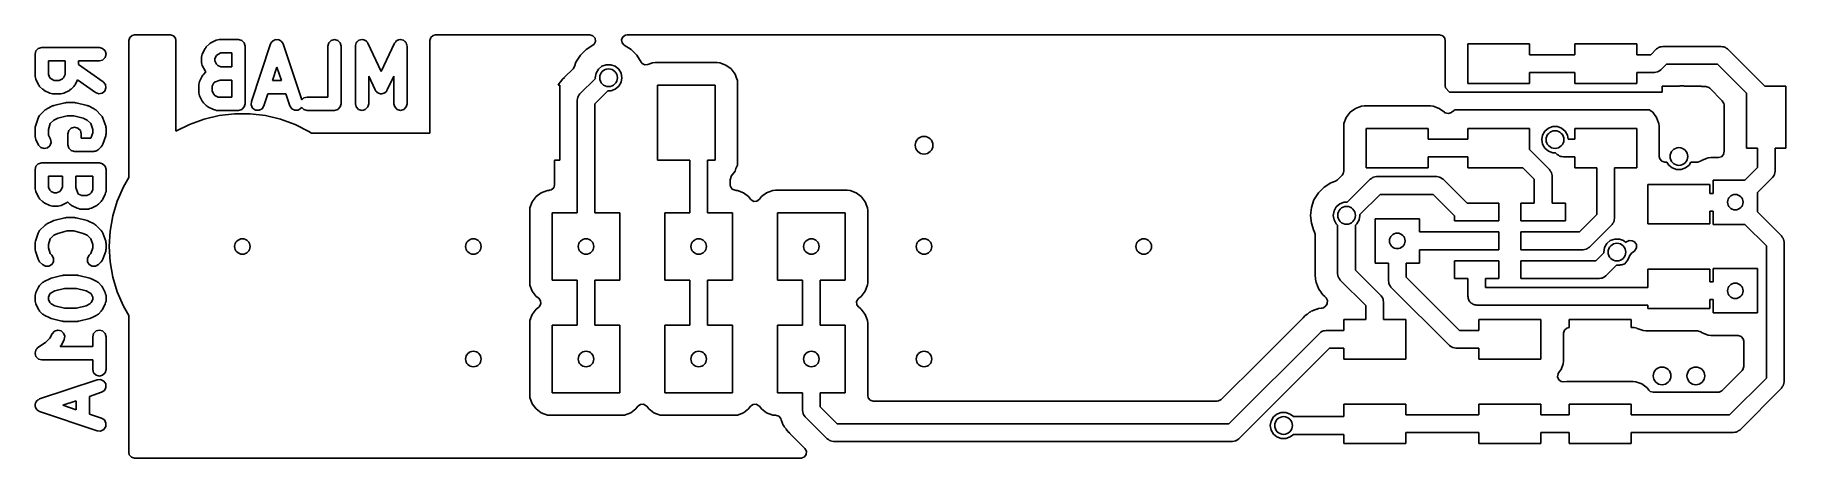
# Model space of a CAD drawing. Extents: x 0.02 to 1.57, y -0.01 to 0.37.
import ezdxf

# ---------------------------------------------------------------- set-up
doc = ezdxf.new("R2010")
doc.units = 0
doc.header["$MEASUREMENT"] = 0
doc.layers.add('BLACK', color=7, linetype='CONTINUOUS')

msp = doc.modelspace()

# ---------------------------------------------------------------- linework, layer by layer
at = {"layer": 'BLACK', "linetype": 'CONTINUOUS'}
for p, q in [((0.0992, 0.3631), (0.1, 0.3657)), ((0.0992, 0.2412), (0.0992, 0.3631)), ((0.1, 0.3657), (0.1021, 0.3676)), ((0.1021, 0.3676), (0.1042, 0.368)), ((0.1042, 0.368), (0.1362, 0.368)), ((0.1362, 0.368), (0.1389, 0.3672)), ((0.1389, 0.3672), (0.1407, 0.3651)), ((0.1407, 0.3651), (0.1411, 0.3631)), ((0.1411, 0.3631), (0.1411, 0.2824)), ((0.168, 0.3574), (0.1704, 0.3599)), ((0.1704, 0.3599), (0.1712, 0.3603)), ((0.1712, 0.3603), (0.1719, 0.361)), ((0.1719, 0.361), (0.1768, 0.3634)), ((0.1768, 0.3634), (0.1781, 0.3637)), ((0.1781, 0.3637), (0.1794, 0.364)), ((0.1794, 0.364), (0.1965, 0.364)), ((0.1965, 0.364), (0.1995, 0.3632)), ((0.1995, 0.3632), (0.2016, 0.3611)), ((0.2016, 0.3611), (0.2024, 0.3581)), ((0.2024, 0.3581), (0.2024, 0.3069)), ((0.208, 0.3088), (0.225, 0.36)), ((0.225, 0.36), (0.2257, 0.361)), ((0.2257, 0.361), (0.2262, 0.362)), ((0.2262, 0.362), (0.2265, 0.3622)), ((0.2265, 0.3622), (0.2267, 0.3625)), ((0.2267, 0.3625), (0.2278, 0.3631)), ((0.2278, 0.3631), (0.2288, 0.3637)), ((0.2288, 0.3637), (0.2291, 0.3637)), ((0.2291, 0.3637), (0.2294, 0.3639)), ((0.2294, 0.3639), (0.2306, 0.3638)), ((0.2306, 0.3638), (0.2318, 0.3639)), ((0.2318, 0.3639), (0.2321, 0.3637)), ((0.2321, 0.3637), (0.2325, 0.3637)), ((0.2325, 0.3637), (0.2335, 0.3631)), ((0.2335, 0.3631), (0.2345, 0.3625)), ((0.2345, 0.3625), (0.2347, 0.3622)), ((0.2347, 0.3622), (0.235, 0.362)), ((0.235, 0.362), (0.2356, 0.361)), ((0.2356, 0.361), (0.2362, 0.36)), ((0.2362, 0.36), (0.2528, 0.3103)), ((0.2759, 0.3581), (0.2767, 0.3611)), ((0.2759, 0.3128), (0.2759, 0.3581)), ((0.2767, 0.3611), (0.2789, 0.3632)), ((0.2789, 0.3632), (0.2818, 0.364)), ((0.2818, 0.364), (0.2848, 0.3632)), ((0.2848, 0.3632), (0.2869, 0.3611)), ((0.2869, 0.3611), (0.2877, 0.3581)), ((0.2877, 0.3581), (0.2877, 0.3069)), ((0.3003, 0.3586), (0.3007, 0.3598)), ((0.3003, 0.3584), (0.3003, 0.3586)), ((0.3003, 0.3581), (0.3003, 0.3584)), ((0.3003, 0.3069), (0.3003, 0.3581)), ((0.3007, 0.3598), (0.3011, 0.3611)), ((0.3011, 0.3611), (0.3013, 0.3613)), ((0.3013, 0.3615), (0.3023, 0.3623)), ((0.3013, 0.3613), (0.3013, 0.3615)), ((0.3023, 0.3623), (0.3032, 0.3632)), ((0.3032, 0.3632), (0.3035, 0.3633)), ((0.3035, 0.3633), (0.3037, 0.3635)), ((0.3037, 0.3635), (0.3049, 0.3637)), ((0.3049, 0.3637), (0.3062, 0.364)), ((0.3062, 0.364), (0.3064, 0.364)), ((0.3064, 0.364), (0.3067, 0.364)), ((0.3067, 0.364), (0.3079, 0.3636)), ((0.3079, 0.3636), (0.3091, 0.3632)), ((0.3091, 0.3632), (0.3093, 0.363)), ((0.3093, 0.363), (0.3096, 0.363)), ((0.3096, 0.363), (0.3104, 0.362)), ((0.3104, 0.362), (0.3113, 0.3611)), ((0.3113, 0.3611), (0.3114, 0.3608)), ((0.3114, 0.3608), (0.3115, 0.3606)), ((0.3115, 0.3606), (0.3232, 0.3355)), ((0.3232, 0.3355), (0.335, 0.3606)), ((0.335, 0.3606), (0.3351, 0.3608)), ((0.3351, 0.3608), (0.3352, 0.3611)), ((0.3352, 0.3611), (0.3361, 0.362)), ((0.3361, 0.362), (0.3369, 0.363)), ((0.3369, 0.363), (0.3372, 0.363)), ((0.3372, 0.363), (0.3373, 0.3632)), ((0.3373, 0.3632), (0.3386, 0.3636)), ((0.3386, 0.3636), (0.3398, 0.364)), ((0.3398, 0.364), (0.34, 0.364)), ((0.34, 0.364), (0.3403, 0.364)), ((0.3403, 0.364), (0.3415, 0.3637)), ((0.3415, 0.3637), (0.3428, 0.3635)), ((0.3428, 0.3635), (0.343, 0.3633)), ((0.343, 0.3633), (0.3433, 0.3632)), ((0.3433, 0.3632), (0.3442, 0.3623)), ((0.3442, 0.3623), (0.3451, 0.3615)), ((0.3451, 0.3615), (0.3452, 0.3613)), ((0.3452, 0.3613), (0.3454, 0.3611)), ((0.3454, 0.3611), (0.3457, 0.3598)), ((0.3457, 0.3598), (0.3462, 0.3586)), ((0.3462, 0.3586), (0.3461, 0.3584)), ((0.3461, 0.3584), (0.3462, 0.3581)), ((0.3462, 0.3581), (0.3462, 0.3069)), ((0.3664, 0.3631), (0.3672, 0.3657)), ((0.3664, 0.2808), (0.3664, 0.3631)), ((0.3672, 0.3657), (0.3693, 0.3676)), ((0.3693, 0.3676), (0.3714, 0.368)), ((0.3714, 0.368), (0.5084, 0.368)), ((0.5111, 0.3589), (0.505, 0.355)), ((0.5084, 0.368), (0.5111, 0.3672)), ((0.5111, 0.3672), (0.513, 0.3651)), ((0.5122, 0.3598), (0.5111, 0.3589)), ((0.5134, 0.3623), (0.5122, 0.3598)), ((0.513, 0.3651), (0.5134, 0.3623)), ((0.5366, 0.3637), (0.5378, 0.3663)), ((0.5371, 0.3609), (0.5366, 0.3637)), ((0.5389, 0.3589), (0.5371, 0.3609)), ((0.5378, 0.3663), (0.5401, 0.3678)), ((0.545, 0.355), (0.5389, 0.3589)), ((0.5401, 0.3678), (0.5416, 0.368)), ((0.5416, 0.368), (1.2626, 0.368)), ((1.2626, 0.368), (1.2653, 0.3672)), ((1.2653, 0.3672), (1.2671, 0.3651)), ((1.2671, 0.3651), (1.2675, 0.3625)), ((1.2675, 0.3625), (1.2675, 0.3619)), ((1.2675, 0.3619), (1.2675, 0.3231)), ((1.2875, 0.325), (1.2875, 0.36)), ((1.2875, 0.36), (1.3425, 0.36)), ((1.3425, 0.36), (1.3425, 0.3504)), ((1.3825, 0.3504), (1.3825, 0.36)), ((1.3825, 0.36), (1.4375, 0.36)), ((1.4375, 0.36), (1.4375, 0.3504)), ((1.4578, 0.3572), (1.4582, 0.3574)), ((1.4582, 0.3574), (1.4595, 0.3576)), ((1.4595, 0.3576), (1.4607, 0.3579)), ((1.4607, 0.3579), (1.5125, 0.3579)), ((1.5125, 0.3579), (1.5138, 0.3576)), ((1.5138, 0.3576), (1.5151, 0.3574)), ((1.5151, 0.3574), (1.5155, 0.3572)), ((0.016, 0.3509), (0.0168, 0.3538)), ((0.016, 0.3314), (0.016, 0.3509)), ((0.0168, 0.3538), (0.0189, 0.356)), ((0.0189, 0.356), (0.0219, 0.3568)), ((0.0219, 0.3568), (0.0731, 0.3568)), ((0.0428, 0.3449), (0.0278, 0.3449)), ((0.0278, 0.3449), (0.0278, 0.3328)), ((0.0428, 0.3328), (0.0428, 0.3449)), ((0.0731, 0.3449), (0.0546, 0.3449)), ((0.0546, 0.3449), (0.0546, 0.3417)), ((0.0731, 0.3568), (0.076, 0.356)), ((0.076, 0.3457), (0.0731, 0.3449)), ((0.076, 0.356), (0.0782, 0.3538)), ((0.0782, 0.3479), (0.076, 0.3457)), ((0.0782, 0.3538), (0.079, 0.3509)), ((0.079, 0.3509), (0.0782, 0.3479)), ((0.1638, 0.3484), (0.1641, 0.3497)), ((0.1638, 0.3435), (0.1638, 0.3484)), ((0.1641, 0.3422), (0.1638, 0.3435)), ((0.1641, 0.3497), (0.1644, 0.351)), ((0.1644, 0.3409), (0.1641, 0.3422)), ((0.1644, 0.351), (0.1669, 0.3559)), ((0.1669, 0.3559), (0.1675, 0.3566)), ((0.1675, 0.3566), (0.168, 0.3574)), ((0.177, 0.3497), (0.1756, 0.347)), ((0.1756, 0.347), (0.1756, 0.3449)), ((0.1756, 0.3449), (0.177, 0.3421)), ((0.1781, 0.3508), (0.177, 0.3497)), ((0.177, 0.3421), (0.1781, 0.341)), ((0.1808, 0.3522), (0.1781, 0.3508)), ((0.1906, 0.3522), (0.1808, 0.3522)), ((0.1906, 0.3397), (0.1906, 0.3522)), ((0.4961, 0.3439), (0.4947, 0.3399)), ((0.5, 0.35), (0.4961, 0.3439)), ((0.4961, 0.3439), (0.4961, 0.3439)), ((0.505, 0.355), (0.5, 0.35)), ((0.5, 0.35), (0.5, 0.35)), ((0.505, 0.355), (0.505, 0.355)), ((0.55, 0.35), (0.545, 0.355)), ((0.545, 0.355), (0.545, 0.355)), ((0.554, 0.3437), (0.55, 0.35)), ((0.55, 0.35), (0.55, 0.35)), ((0.5547, 0.3428), (0.554, 0.3437)), ((0.5571, 0.3415), (0.5547, 0.3428)), ((0.564, 0.3432), (0.5599, 0.3417)), ((0.5664, 0.3435), (0.564, 0.3432)), ((0.564, 0.3432), (0.564, 0.3432)), ((0.6214, 0.3435), (0.5664, 0.3435)), ((0.5664, 0.3435), (0.5664, 0.3435)), ((0.5664, 0.3435), (0.5664, 0.3435)), ((0.6238, 0.3432), (0.6214, 0.3435)), ((0.6214, 0.3435), (0.6214, 0.3435)), ((0.6214, 0.3435), (0.6214, 0.3435)), ((0.6292, 0.3412), (0.6238, 0.3432)), ((0.6238, 0.3432), (0.6238, 0.3432)), ((0.6238, 0.3432), (0.6238, 0.3432)), ((1.3425, 0.3504), (1.3825, 0.3504)), ((1.4375, 0.3504), (1.45, 0.3504)), ((1.45, 0.3504), (1.4552, 0.3556)), ((1.4552, 0.3556), (1.4563, 0.3563)), ((1.4563, 0.3563), (1.4573, 0.3571)), ((1.4573, 0.3571), (1.4578, 0.3572)), ((1.464, 0.3421), (1.4588, 0.3369)), ((1.5092, 0.3421), (1.464, 0.3421)), ((1.535, 0.3164), (1.5092, 0.3421)), ((1.5155, 0.3572), (1.5159, 0.3571)), ((1.5159, 0.3571), (1.517, 0.3563)), ((1.517, 0.3563), (1.5181, 0.3556)), ((1.5181, 0.3556), (1.5511, 0.3225)), ((0.0163, 0.33), (0.016, 0.3314)), ((0.0166, 0.3287), (0.0163, 0.33)), ((0.019, 0.3238), (0.0166, 0.3287)), ((0.0278, 0.3328), (0.0292, 0.33)), ((0.0292, 0.33), (0.0303, 0.3289)), ((0.0303, 0.3289), (0.033, 0.3275)), ((0.033, 0.3275), (0.0375, 0.3275)), ((0.0375, 0.3275), (0.0403, 0.3289)), ((0.0403, 0.3289), (0.0414, 0.33)), ((0.0414, 0.33), (0.0428, 0.3328)), ((0.0536, 0.328), (0.0515, 0.3238)), ((0.0697, 0.3168), (0.0536, 0.328)), ((0.0546, 0.3417), (0.0764, 0.3264)), ((0.0764, 0.3264), (0.0784, 0.3241)), ((0.1617, 0.3253), (0.162, 0.3266)), ((0.162, 0.3266), (0.1644, 0.3315)), ((0.1669, 0.336), (0.1644, 0.3409)), ((0.1644, 0.3315), (0.165, 0.3322)), ((0.165, 0.3322), (0.1655, 0.333)), ((0.1655, 0.333), (0.1676, 0.3351)), ((0.1675, 0.3353), (0.1669, 0.336)), ((0.1676, 0.3351), (0.1675, 0.3353)), ((0.1804, 0.3278), (0.1753, 0.3261)), ((0.1781, 0.341), (0.1808, 0.3397)), ((0.1906, 0.3278), (0.1804, 0.3278)), ((0.1808, 0.3397), (0.1906, 0.3397)), ((0.1906, 0.3128), (0.1906, 0.3278)), ((0.2306, 0.3394), (0.2266, 0.3275)), ((0.2266, 0.3275), (0.2346, 0.3275)), ((0.2346, 0.3275), (0.2306, 0.3394)), ((0.3179, 0.3191), (0.3121, 0.3315)), ((0.3121, 0.3315), (0.3121, 0.3069)), ((0.3344, 0.3315), (0.3286, 0.3191)), ((0.3344, 0.3069), (0.3344, 0.3315)), ((0.4825, 0.3265), (0.481, 0.3245)), ((0.4826, 0.3266), (0.4825, 0.3265)), ((0.484, 0.3286), (0.4826, 0.3266)), ((0.4858, 0.3303), (0.484, 0.3286)), ((0.484, 0.3286), (0.484, 0.3286)), ((0.4859, 0.3304), (0.4858, 0.3303)), ((0.4936, 0.338), (0.4859, 0.3304)), ((0.4947, 0.3399), (0.4936, 0.338)), ((0.4994, 0.3156), (0.5133, 0.3294)), ((0.5132, 0.33), (0.5139, 0.334)), ((0.5133, 0.3294), (0.5132, 0.33)), ((0.5139, 0.334), (0.516, 0.3376)), ((0.516, 0.3376), (0.5191, 0.3402)), ((0.5191, 0.3402), (0.5229, 0.3416)), ((0.5229, 0.3416), (0.5271, 0.3416)), ((0.5271, 0.3416), (0.5309, 0.3402)), ((0.5309, 0.3402), (0.534, 0.3376)), ((0.534, 0.3376), (0.5361, 0.334)), ((0.5361, 0.334), (0.5368, 0.33)), ((0.5368, 0.33), (0.5361, 0.326)), ((0.5599, 0.3417), (0.5571, 0.3415)), ((0.6338, 0.3378), (0.6292, 0.3412)), ((0.6373, 0.3331), (0.6338, 0.3378)), ((0.6389, 0.3286), (0.6373, 0.3331)), ((0.6393, 0.3277), (0.6389, 0.3286)), ((0.6395, 0.3254), (0.6393, 0.3277)), ((0.6393, 0.3277), (0.6393, 0.3277)), ((1.3825, 0.3346), (1.3425, 0.3346)), ((1.3425, 0.3346), (1.3425, 0.325)), ((1.3825, 0.325), (1.3825, 0.3346)), ((1.4532, 0.3346), (1.4375, 0.3346)), ((1.4375, 0.3346), (1.4375, 0.325)), ((1.4545, 0.3349), (1.4532, 0.3346)), ((1.4559, 0.3351), (1.4545, 0.3349)), ((1.4562, 0.3353), (1.4559, 0.3351)), ((1.4567, 0.3354), (1.4562, 0.3353)), ((1.4577, 0.3362), (1.4567, 0.3354)), ((1.4588, 0.3369), (1.4577, 0.3362)), ((0.0197, 0.3231), (0.019, 0.3238)), ((0.0201, 0.3223), (0.0197, 0.3231)), ((0.0226, 0.3199), (0.0201, 0.3223)), ((0.0234, 0.3194), (0.0226, 0.3199)), ((0.0241, 0.3188), (0.0234, 0.3194)), ((0.029, 0.3163), (0.0241, 0.3188)), ((0.0303, 0.3161), (0.029, 0.3163)), ((0.0316, 0.3157), (0.0303, 0.3161)), ((0.0389, 0.3157), (0.0316, 0.3157)), ((0.0403, 0.3161), (0.0389, 0.3157)), ((0.0416, 0.3163), (0.0403, 0.3161)), ((0.0465, 0.3188), (0.0416, 0.3163)), ((0.0472, 0.3194), (0.0465, 0.3188)), ((0.048, 0.3199), (0.0472, 0.3194)), ((0.0504, 0.3223), (0.048, 0.3199)), ((0.0509, 0.3231), (0.0504, 0.3223)), ((0.0515, 0.3238), (0.0509, 0.3231)), ((0.0725, 0.3157), (0.0697, 0.3168)), ((0.0756, 0.3163), (0.0725, 0.3157)), ((0.0779, 0.3182), (0.0756, 0.3163)), ((0.0789, 0.3211), (0.0779, 0.3182)), ((0.0784, 0.3241), (0.0789, 0.3211)), ((0.1614, 0.324), (0.1617, 0.3253)), ((0.1614, 0.3167), (0.1614, 0.324)), ((0.1617, 0.3154), (0.1614, 0.3167)), ((0.162, 0.314), (0.1617, 0.3154)), ((0.1644, 0.3092), (0.162, 0.314)), ((0.1746, 0.3254), (0.1732, 0.3226)), ((0.1732, 0.3226), (0.1732, 0.3181)), ((0.1732, 0.3181), (0.1746, 0.3153)), ((0.1753, 0.3261), (0.1746, 0.3254)), ((0.1746, 0.3153), (0.1756, 0.3142)), ((0.1756, 0.3142), (0.1784, 0.3128)), ((0.1784, 0.3128), (0.1906, 0.3128)), ((0.2227, 0.3157), (0.2192, 0.3051)), ((0.2386, 0.3157), (0.2227, 0.3157)), ((0.2421, 0.3051), (0.2386, 0.3157)), ((0.2528, 0.3103), (0.2545, 0.3121)), ((0.2545, 0.3121), (0.2574, 0.3128)), ((0.2574, 0.3128), (0.2759, 0.3128)), ((0.3182, 0.3187), (0.3179, 0.3191)), ((0.3184, 0.3182), (0.3182, 0.3187)), ((0.3192, 0.3175), (0.3184, 0.3182)), ((0.3199, 0.3167), (0.3192, 0.3175)), ((0.3203, 0.3165), (0.3199, 0.3167)), ((0.3207, 0.3162), (0.3203, 0.3165)), ((0.3218, 0.316), (0.3207, 0.3162)), ((0.3227, 0.3157), (0.3218, 0.316)), ((0.3232, 0.3158), (0.3227, 0.3157)), ((0.3238, 0.3157), (0.3232, 0.3158)), ((0.3247, 0.316), (0.3238, 0.3157)), ((0.3257, 0.3162), (0.3247, 0.316)), ((0.3261, 0.3165), (0.3257, 0.3162)), ((0.3266, 0.3167), (0.3261, 0.3165)), ((0.3273, 0.3175), (0.3266, 0.3167)), ((0.3281, 0.3182), (0.3273, 0.3175)), ((0.3283, 0.3187), (0.3281, 0.3182)), ((0.3286, 0.3191), (0.3283, 0.3187)), ((0.4808, 0.3242), (0.4804, 0.3235)), ((0.4804, 0.3235), (0.4817, 0.3235)), ((0.481, 0.3245), (0.4808, 0.3242)), ((0.481, 0.3245), (0.481, 0.3245)), ((0.481, 0.3245), (0.481, 0.3245)), ((0.4817, 0.3235), (0.4817, 0.2566)), ((0.4971, 0.31), (0.4974, 0.3113)), ((0.4974, 0.3113), (0.4976, 0.3126)), ((0.4976, 0.3126), (0.4978, 0.313)), ((0.4978, 0.313), (0.4979, 0.3134)), ((0.4979, 0.3134), (0.4987, 0.3144)), ((0.4987, 0.3144), (0.4994, 0.3156)), ((0.5245, 0.3184), (0.5129, 0.3067)), ((0.5271, 0.3184), (0.5245, 0.3184)), ((0.5309, 0.3198), (0.5271, 0.3184)), ((0.534, 0.3224), (0.5309, 0.3198)), ((0.5361, 0.326), (0.534, 0.3224)), ((0.5683, 0.2566), (0.5683, 0.3235)), ((0.5683, 0.3235), (0.6195, 0.3235)), ((0.6195, 0.3235), (0.6195, 0.2566)), ((0.6395, 0.2546), (0.6395, 0.3254)), ((0.6395, 0.3254), (0.6395, 0.3254)), ((1.2675, 0.3231), (1.2677, 0.3209)), ((1.2677, 0.3209), (1.2715, 0.3171)), ((1.2715, 0.3171), (1.46, 0.3171)), ((1.3425, 0.325), (1.2875, 0.325)), ((1.4375, 0.325), (1.3825, 0.325)), ((1.46, 0.3171), (1.46, 0.3225)), ((1.46, 0.3225), (1.4754, 0.3225)), ((1.4754, 0.3225), (1.4757, 0.3227)), ((1.4757, 0.3227), (1.4771, 0.3227)), ((1.4771, 0.3227), (1.4784, 0.3228)), ((1.4784, 0.3228), (1.4788, 0.3227)), ((1.4788, 0.3227), (1.4792, 0.3227)), ((1.4792, 0.3227), (1.4796, 0.3225)), ((1.4796, 0.3225), (1.495, 0.3225)), ((1.495, 0.3225), (1.495, 0.3221)), ((1.495, 0.3221), (1.4989, 0.3221)), ((1.4989, 0.3221), (1.5016, 0.3213)), ((1.5016, 0.3213), (1.5024, 0.3207)), ((1.5024, 0.3207), (1.5135, 0.3095)), ((1.535, 0.2675), (1.535, 0.3164)), ((1.5511, 0.3225), (1.57, 0.3225)), ((1.57, 0.3225), (1.57, 0.2675)), ((0.0187, 0.2942), (0.0195, 0.2954)), ((0.0195, 0.2954), (0.0201, 0.2965)), ((0.0201, 0.2965), (0.025, 0.3014)), ((0.025, 0.3014), (0.0258, 0.3019)), ((0.0258, 0.3019), (0.0266, 0.3025)), ((0.0266, 0.3025), (0.0314, 0.305)), ((0.0314, 0.305), (0.0321, 0.3051)), ((0.0321, 0.3051), (0.0326, 0.3054)), ((0.0326, 0.3054), (0.0424, 0.3078)), ((0.0445, 0.2962), (0.0361, 0.2941)), ((0.0424, 0.3078), (0.0431, 0.3078)), ((0.0431, 0.3078), (0.0438, 0.308)), ((0.0438, 0.308), (0.0511, 0.308)), ((0.0504, 0.2962), (0.0445, 0.2962)), ((0.0588, 0.2941), (0.0504, 0.2962)), ((0.0511, 0.308), (0.0518, 0.3078)), ((0.0518, 0.3078), (0.0526, 0.3078)), ((0.0526, 0.3078), (0.0623, 0.3054)), ((0.0623, 0.3054), (0.0629, 0.3051)), ((0.0629, 0.3051), (0.0635, 0.305)), ((0.0635, 0.305), (0.0684, 0.3025)), ((0.0684, 0.3025), (0.0691, 0.3019)), ((0.0691, 0.3019), (0.0699, 0.3014)), ((0.0699, 0.3014), (0.0748, 0.2965)), ((0.0748, 0.2965), (0.0755, 0.2954)), ((0.0755, 0.2954), (0.0762, 0.2942)), ((0.165, 0.3085), (0.1644, 0.3092)), ((0.1655, 0.3076), (0.165, 0.3085)), ((0.168, 0.3052), (0.1655, 0.3076)), ((0.1661, 0.2931), (0.1795, 0.2963)), ((0.1688, 0.3047), (0.168, 0.3052)), ((0.1695, 0.3041), (0.1688, 0.3047)), ((0.1744, 0.3017), (0.1695, 0.3041)), ((0.1757, 0.3014), (0.1744, 0.3017)), ((0.177, 0.301), (0.1757, 0.3014)), ((0.1965, 0.301), (0.177, 0.301)), ((0.1795, 0.2963), (0.1931, 0.2979)), ((0.1931, 0.2979), (0.2069, 0.2979)), ((0.1995, 0.3018), (0.1965, 0.301)), ((0.2016, 0.304), (0.1995, 0.3018)), ((0.2024, 0.3069), (0.2016, 0.304)), ((0.2069, 0.2979), (0.2205, 0.2963)), ((0.2078, 0.3058), (0.208, 0.3088)), ((0.2091, 0.303), (0.2078, 0.3058)), ((0.2117, 0.3013), (0.2091, 0.303)), ((0.2148, 0.3012), (0.2117, 0.3013)), ((0.2175, 0.3025), (0.2148, 0.3012)), ((0.2192, 0.3051), (0.2175, 0.3025)), ((0.2205, 0.2963), (0.2339, 0.2931)), ((0.2438, 0.3025), (0.2421, 0.3051)), ((0.2465, 0.3012), (0.2438, 0.3025)), ((0.2496, 0.3013), (0.2465, 0.3012)), ((0.2521, 0.303), (0.2496, 0.3013)), ((0.2525, 0.3038), (0.2521, 0.303)), ((0.2545, 0.3018), (0.2525, 0.3038)), ((0.2574, 0.301), (0.2545, 0.3018)), ((0.2818, 0.301), (0.2574, 0.301)), ((0.2848, 0.3018), (0.2818, 0.301)), ((0.2869, 0.304), (0.2848, 0.3018)), ((0.2877, 0.3069), (0.2869, 0.304)), ((0.3011, 0.304), (0.3003, 0.3069)), ((0.3032, 0.3018), (0.3011, 0.304)), ((0.3062, 0.301), (0.3032, 0.3018)), ((0.3091, 0.3018), (0.3062, 0.301)), ((0.3113, 0.304), (0.3091, 0.3018)), ((0.3121, 0.3069), (0.3113, 0.304)), ((0.3352, 0.304), (0.3344, 0.3069)), ((0.3373, 0.3018), (0.3352, 0.304)), ((0.3403, 0.301), (0.3373, 0.3018)), ((0.3433, 0.3018), (0.3403, 0.301)), ((0.3454, 0.304), (0.3433, 0.3018)), ((0.3462, 0.3069), (0.3454, 0.304)), ((0.4971, 0.21), (0.4971, 0.31)), ((0.5129, 0.3067), (0.5129, 0.21)), ((1.1832, 0.2993), (1.1798, 0.2947)), ((1.1878, 0.3028), (1.1832, 0.2993)), ((1.191, 0.3039), (1.1878, 0.3028)), ((1.1878, 0.3028), (1.1878, 0.3028)), ((1.1878, 0.3028), (1.1878, 0.3028)), ((1.1932, 0.3048), (1.191, 0.3039)), ((1.1956, 0.305), (1.1932, 0.3048)), ((1.1932, 0.3048), (1.1932, 0.3048)), ((1.2544, 0.305), (1.1956, 0.305)), ((1.1956, 0.305), (1.1956, 0.305)), ((1.1956, 0.305), (1.1956, 0.305)), ((1.2568, 0.3048), (1.2544, 0.305)), ((1.2544, 0.305), (1.2544, 0.305)), ((1.2544, 0.305), (1.2544, 0.305)), ((1.2622, 0.3028), (1.2568, 0.3048)), ((1.2568, 0.3048), (1.2568, 0.3048)), ((1.2568, 0.3048), (1.2568, 0.3048)), ((1.2668, 0.2993), (1.2622, 0.3028)), ((1.267, 0.2991), (1.2668, 0.2993)), ((1.2668, 0.2993), (1.2668, 0.2993)), ((1.2676, 0.2988), (1.267, 0.2991)), ((1.2704, 0.2982), (1.2676, 0.2988)), ((1.273, 0.2991), (1.2704, 0.2982)), ((1.2732, 0.2993), (1.273, 0.2991)), ((1.2745, 0.3003), (1.2732, 0.2993)), ((1.2732, 0.2993), (1.2732, 0.2993)), ((1.2755, 0.301), (1.2745, 0.3003)), ((1.2759, 0.3014), (1.2755, 0.301)), ((1.4492, 0.3014), (1.2759, 0.3014)), ((1.4495, 0.301), (1.4492, 0.3014)), ((1.4508, 0.3), (1.4495, 0.301)), ((1.4518, 0.2993), (1.4508, 0.3)), ((1.4552, 0.2947), (1.4518, 0.2993)), ((1.5135, 0.3095), (1.5149, 0.3071)), ((1.5149, 0.3071), (1.515, 0.306)), ((1.515, 0.306), (1.515, 0.2656)), ((0.016, 0.2851), (0.0162, 0.286)), ((0.016, 0.2777), (0.016, 0.2851)), ((0.0162, 0.286), (0.0163, 0.2869)), ((0.0163, 0.2869), (0.0187, 0.2942)), ((0.0295, 0.2892), (0.0278, 0.2841)), ((0.0278, 0.2841), (0.0278, 0.2791)), ((0.0327, 0.2924), (0.0295, 0.2892)), ((0.0361, 0.2941), (0.0327, 0.2924)), ((0.0452, 0.2802), (0.046, 0.2831)), ((0.0452, 0.2704), (0.0452, 0.2802)), ((0.046, 0.2831), (0.0482, 0.2853)), ((0.0482, 0.2853), (0.0511, 0.2861)), ((0.0511, 0.2861), (0.0541, 0.2853)), ((0.0541, 0.2853), (0.0562, 0.2831)), ((0.0562, 0.2831), (0.057, 0.2802)), ((0.057, 0.2802), (0.057, 0.2763)), ((0.0623, 0.2924), (0.0588, 0.2941)), ((0.0655, 0.2892), (0.0623, 0.2924)), ((0.0672, 0.2841), (0.0655, 0.2892)), ((0.0656, 0.2763), (0.0672, 0.2811)), ((0.0672, 0.2811), (0.0672, 0.2841)), ((0.0762, 0.2942), (0.0787, 0.2869)), ((0.0787, 0.2869), (0.0787, 0.286)), ((0.0787, 0.286), (0.079, 0.2851)), ((0.079, 0.2802), (0.0787, 0.2793)), ((0.079, 0.2851), (0.079, 0.2802)), ((0.1411, 0.2824), (0.1532, 0.2885)), ((0.1532, 0.2885), (0.1661, 0.2931)), ((0.2339, 0.2931), (0.2468, 0.2885)), ((0.2468, 0.2885), (0.2591, 0.2823)), ((0.2591, 0.2823), (0.2613, 0.2808)), ((0.2613, 0.2808), (0.3664, 0.2808)), ((1.1777, 0.2893), (1.1775, 0.2869)), ((1.1775, 0.2869), (1.1775, 0.2481)), ((1.1798, 0.2947), (1.1777, 0.2893)), ((1.1777, 0.2893), (1.1777, 0.2893)), ((1.1798, 0.2947), (1.1798, 0.2947)), ((1.1975, 0.25), (1.1975, 0.285)), ((1.1975, 0.285), (1.2525, 0.285)), ((1.2525, 0.285), (1.2525, 0.2754)), ((1.2875, 0.2754), (1.2875, 0.285)), ((1.2875, 0.285), (1.3425, 0.285)), ((1.3425, 0.285), (1.3425, 0.2661)), ((1.3539, 0.279), (1.3559, 0.2826)), ((1.3559, 0.2826), (1.3591, 0.2852)), ((1.3591, 0.2852), (1.363, 0.2866)), ((1.363, 0.2866), (1.3671, 0.2866)), ((1.3671, 0.2866), (1.3709, 0.2852)), ((1.3709, 0.2852), (1.374, 0.2826)), ((1.374, 0.2826), (1.3761, 0.279)), ((1.3825, 0.2754), (1.3825, 0.285)), ((1.3825, 0.285), (1.4375, 0.285)), ((1.4375, 0.285), (1.4375, 0.25)), ((1.457, 0.29), (1.4552, 0.2947)), ((1.4573, 0.2893), (1.457, 0.29)), ((1.4575, 0.2869), (1.4573, 0.2893)), ((1.4573, 0.2893), (1.4573, 0.2893)), ((1.4575, 0.26), (1.4575, 0.2869)), ((1.4575, 0.2869), (1.4575, 0.2869)), ((0.0163, 0.2764), (0.016, 0.2777)), ((0.0166, 0.2751), (0.0163, 0.2764)), ((0.019, 0.2702), (0.0166, 0.2751)), ((0.0211, 0.2679), (0.019, 0.2702)), ((0.024, 0.267), (0.0211, 0.2679)), ((0.027, 0.2676), (0.024, 0.267)), ((0.0292, 0.2696), (0.027, 0.2676)), ((0.0278, 0.2791), (0.0296, 0.2755)), ((0.0302, 0.2725), (0.0292, 0.2696)), ((0.0296, 0.2755), (0.0302, 0.2725)), ((0.046, 0.2675), (0.0452, 0.2704)), ((0.0482, 0.2653), (0.046, 0.2675)), ((0.0511, 0.2645), (0.0482, 0.2653)), ((0.0682, 0.2645), (0.0511, 0.2645)), ((0.057, 0.2763), (0.0656, 0.2763)), ((0.0689, 0.2647), (0.0682, 0.2645)), ((0.0697, 0.2647), (0.0689, 0.2647)), ((0.0704, 0.2651), (0.0697, 0.2647)), ((0.0711, 0.2653), (0.0704, 0.2651)), ((0.0717, 0.2659), (0.0711, 0.2653)), ((0.0724, 0.2663), (0.0717, 0.2659)), ((0.0748, 0.2687), (0.0724, 0.2663)), ((0.0755, 0.2699), (0.0748, 0.2687)), ((0.0762, 0.271), (0.0755, 0.2699)), ((0.0787, 0.2783), (0.0762, 0.271)), ((0.0787, 0.2793), (0.0787, 0.2783)), ((1.2525, 0.2754), (1.2875, 0.2754)), ((1.3425, 0.2661), (1.3601, 0.2485)), ((1.3532, 0.275), (1.3539, 0.279)), ((1.3539, 0.271), (1.3532, 0.275)), ((1.3559, 0.2674), (1.3539, 0.271)), ((1.3591, 0.2648), (1.3559, 0.2674)), ((1.363, 0.2634), (1.3591, 0.2648)), ((1.3761, 0.279), (1.3767, 0.2754)), ((1.3767, 0.2754), (1.3825, 0.2754)), ((1.5151, 0.2646), (1.5146, 0.2618)), ((1.515, 0.2656), (1.515, 0.2656)), ((1.515, 0.2656), (1.5151, 0.2646)), ((1.5446, 0.2675), (1.535, 0.2675)), ((1.5446, 0.2501), (1.5446, 0.2675)), ((1.57, 0.2675), (1.5604, 0.2675)), ((1.5604, 0.2675), (1.5604, 0.2469)), ((0.016, 0.2485), (0.0168, 0.2514)), ((0.0168, 0.2514), (0.0189, 0.2536)), ((0.0189, 0.2536), (0.0219, 0.2544)), ((0.0219, 0.2544), (0.0731, 0.2544)), ((0.0731, 0.2544), (0.076, 0.2536)), ((0.076, 0.2536), (0.0782, 0.2514)), ((0.0782, 0.2514), (0.079, 0.2485)), ((0.4817, 0.2566), (0.4771, 0.2566)), ((0.4771, 0.2566), (0.4771, 0.2349)), ((0.5971, 0.2566), (0.5683, 0.2566)), ((0.5971, 0.21), (0.5971, 0.2566)), ((0.6195, 0.2566), (0.6129, 0.2566)), ((0.6129, 0.2566), (0.6129, 0.21)), ((0.6377, 0.2481), (0.6381, 0.2492)), ((0.6381, 0.2492), (0.6393, 0.2523)), ((0.6393, 0.2523), (0.6395, 0.2546)), ((0.6393, 0.2523), (0.6393, 0.2523)), ((0.6395, 0.2546), (0.6395, 0.2546)), ((1.2525, 0.25), (1.1975, 0.25)), ((1.2875, 0.2596), (1.2525, 0.2596)), ((1.2525, 0.2596), (1.2525, 0.25)), ((1.2875, 0.25), (1.2875, 0.2596)), ((1.3364, 0.25), (1.2875, 0.25)), ((1.3466, 0.2397), (1.3364, 0.25)), ((1.3655, 0.2634), (1.363, 0.2634)), ((1.3669, 0.2619), (1.3655, 0.2634)), ((1.368, 0.2612), (1.3669, 0.2619)), ((1.3691, 0.2604), (1.368, 0.2612)), ((1.3695, 0.2603), (1.3691, 0.2604)), ((1.3699, 0.2601), (1.3695, 0.2603)), ((1.3712, 0.2599), (1.3699, 0.2601)), ((1.3725, 0.2596), (1.3712, 0.2599)), ((1.3825, 0.2596), (1.3725, 0.2596)), ((1.3825, 0.25), (1.3825, 0.2596)), ((1.4021, 0.25), (1.3825, 0.25)), ((1.4021, 0.2343), (1.4021, 0.25)), ((1.4375, 0.25), (1.4179, 0.25)), ((1.4179, 0.25), (1.4179, 0.2343)), ((1.458, 0.2579), (1.4575, 0.26)), ((1.4598, 0.2558), (1.458, 0.2579)), ((1.4625, 0.255), (1.4598, 0.2558)), ((1.4644, 0.255), (1.4625, 0.255)), ((1.466, 0.2524), (1.4644, 0.255)), ((1.4691, 0.2498), (1.466, 0.2524)), ((1.4729, 0.2484), (1.4691, 0.2498)), ((1.4809, 0.2498), (1.477, 0.2484)), ((1.4841, 0.2524), (1.4809, 0.2498)), ((1.4856, 0.255), (1.4841, 0.2524)), ((1.4916, 0.255), (1.4856, 0.255)), ((1.4919, 0.255), (1.4916, 0.255)), ((1.4946, 0.256), (1.4919, 0.255)), ((1.4956, 0.2568), (1.4946, 0.2561)), ((1.4946, 0.2561), (1.4946, 0.256)), ((1.501, 0.2588), (1.4956, 0.2568)), ((1.4956, 0.2568), (1.4956, 0.2568)), ((1.4956, 0.2568), (1.4956, 0.2568)), ((1.5034, 0.2591), (1.501, 0.2588)), ((1.501, 0.2588), (1.501, 0.2588)), ((1.5102, 0.2591), (1.5034, 0.2591)), ((1.5034, 0.2591), (1.5034, 0.2591)), ((1.5034, 0.2591), (1.5034, 0.2591)), ((1.5127, 0.2598), (1.5102, 0.2591)), ((1.5146, 0.2618), (1.5127, 0.2598)), ((1.5335, 0.2391), (1.5446, 0.2501)), ((0.016, 0.2314), (0.016, 0.2485)), ((0.0403, 0.2426), (0.0278, 0.2426)), ((0.0278, 0.2426), (0.0278, 0.2328)), ((0.0403, 0.2328), (0.0403, 0.2426)), ((0.0672, 0.2426), (0.0522, 0.2426)), ((0.0522, 0.2426), (0.0522, 0.2324)), ((0.0672, 0.2304), (0.0672, 0.2426)), ((0.079, 0.2485), (0.079, 0.229)), ((0.0945, 0.233), (0.0992, 0.2412)), ((0.4771, 0.2349), (0.4763, 0.2322)), ((0.6329, 0.2394), (0.6337, 0.2421)), ((0.6329, 0.2349), (0.6329, 0.2394)), ((0.6331, 0.2333), (0.6329, 0.2349)), ((0.6347, 0.231), (0.6331, 0.2333)), ((0.6337, 0.2421), (0.6339, 0.2424)), ((0.6339, 0.2424), (0.6373, 0.2469)), ((0.6373, 0.2469), (0.6377, 0.2481)), ((0.6373, 0.2469), (0.6373, 0.2469)), ((1.1661, 0.2366), (1.16, 0.2328)), ((1.1701, 0.238), (1.1661, 0.2366)), ((1.1661, 0.2366), (1.1661, 0.2366)), ((1.172, 0.2392), (1.1701, 0.238)), ((1.1761, 0.2433), (1.172, 0.2392)), ((1.1771, 0.2446), (1.1761, 0.2433)), ((1.1776, 0.2473), (1.1771, 0.2446)), ((1.1775, 0.2481), (1.1775, 0.2481)), ((1.1775, 0.2481), (1.1776, 0.2473)), ((1.1805, 0.2193), (1.2009, 0.2398)), ((1.2009, 0.2398), (1.2021, 0.2405)), ((1.2021, 0.2405), (1.2031, 0.2413)), ((1.2031, 0.2413), (1.2035, 0.2414)), ((1.2035, 0.2414), (1.2039, 0.2416)), ((1.2039, 0.2416), (1.2052, 0.2418)), ((1.2052, 0.2418), (1.2065, 0.2421)), ((1.2065, 0.2421), (1.26, 0.2421)), ((1.26, 0.2421), (1.2613, 0.2418)), ((1.2613, 0.2418), (1.2626, 0.2416)), ((1.2626, 0.2416), (1.263, 0.2414)), ((1.263, 0.2414), (1.2635, 0.2413)), ((1.2635, 0.2413), (1.2645, 0.2405)), ((1.2645, 0.2405), (1.2656, 0.2398)), ((1.2656, 0.2398), (1.2869, 0.2185)), ((1.3466, 0.2185), (1.3466, 0.2397)), ((1.3601, 0.2485), (1.3608, 0.2474)), ((1.3608, 0.2474), (1.3616, 0.2464)), ((1.3616, 0.2464), (1.3617, 0.246)), ((1.3617, 0.246), (1.362, 0.2456)), ((1.362, 0.2456), (1.3621, 0.2443)), ((1.3621, 0.2443), (1.3624, 0.243)), ((1.3624, 0.243), (1.3624, 0.2185)), ((1.4021, 0.2083), (1.4021, 0.2343)), ((1.4179, 0.2343), (1.4179, 0.205)), ((1.4475, 0.2), (1.4475, 0.235)), ((1.4475, 0.235), (1.5025, 0.235)), ((1.477, 0.2484), (1.4729, 0.2484)), ((1.5025, 0.235), (1.5025, 0.2272)), ((1.5053, 0.2272), (1.5053, 0.2391)), ((1.5053, 0.2391), (1.5335, 0.2391)), ((1.5581, 0.2413), (1.5447, 0.2279)), ((1.5588, 0.2424), (1.5581, 0.2413)), ((1.5596, 0.2435), (1.5588, 0.2424)), ((1.5597, 0.2439), (1.5596, 0.2435)), ((1.5599, 0.2443), (1.5597, 0.2439)), ((1.5601, 0.2456), (1.5599, 0.2443)), ((1.5604, 0.2469), (1.5601, 0.2456)), ((0.0163, 0.2301), (0.016, 0.2314)), ((0.0166, 0.2288), (0.0163, 0.2301)), ((0.019, 0.2239), (0.0166, 0.2288)), ((0.0197, 0.2232), (0.019, 0.2239)), ((0.0201, 0.2224), (0.0197, 0.2232)), ((0.0226, 0.2199), (0.0201, 0.2224)), ((0.0234, 0.2195), (0.0226, 0.2199)), ((0.0241, 0.2188), (0.0234, 0.2195)), ((0.029, 0.2164), (0.0241, 0.2188)), ((0.0278, 0.2328), (0.0292, 0.2301)), ((0.0292, 0.2301), (0.0303, 0.229)), ((0.0303, 0.229), (0.033, 0.2276)), ((0.033, 0.2276), (0.0351, 0.2276)), ((0.0351, 0.2276), (0.0379, 0.229)), ((0.0379, 0.229), (0.039, 0.2301)), ((0.039, 0.2301), (0.0403, 0.2328)), ((0.044, 0.2188), (0.0391, 0.2164)), ((0.0447, 0.2195), (0.044, 0.2188)), ((0.0449, 0.2196), (0.0447, 0.2195)), ((0.047, 0.2175), (0.0449, 0.2196)), ((0.0522, 0.2324), (0.0539, 0.2273)), ((0.0539, 0.2273), (0.0546, 0.2265)), ((0.0546, 0.2265), (0.0574, 0.2252)), ((0.0574, 0.2252), (0.0619, 0.2252)), ((0.0619, 0.2252), (0.0647, 0.2265)), ((0.0647, 0.2265), (0.0658, 0.2276)), ((0.0658, 0.2276), (0.0672, 0.2304)), ((0.0748, 0.2199), (0.0724, 0.2175)), ((0.0753, 0.2208), (0.0748, 0.2199)), ((0.0759, 0.2215), (0.0753, 0.2208)), ((0.0783, 0.2264), (0.0759, 0.2215)), ((0.0786, 0.2277), (0.0783, 0.2264)), ((0.079, 0.229), (0.0786, 0.2277)), ((0.0851, 0.2072), (0.089, 0.2204)), ((0.089, 0.2204), (0.0945, 0.233)), ((0.4572, 0.2197), (0.4552, 0.2143)), ((0.4607, 0.2243), (0.4572, 0.2197)), ((0.4572, 0.2197), (0.4572, 0.2197)), ((0.4653, 0.2278), (0.4607, 0.2243)), ((0.4676, 0.2286), (0.4653, 0.2278)), ((0.4653, 0.2278), (0.4653, 0.2278)), ((0.4653, 0.2278), (0.4653, 0.2278)), ((0.4707, 0.2298), (0.4676, 0.2286)), ((0.4719, 0.2299), (0.4707, 0.2298)), ((0.4707, 0.2298), (0.4707, 0.2298)), ((0.4727, 0.23), (0.4719, 0.2299)), ((0.4742, 0.2304), (0.4727, 0.23)), ((0.4763, 0.2322), (0.4742, 0.2304)), ((0.6373, 0.23), (0.6347, 0.231)), ((0.6382, 0.2299), (0.6373, 0.23)), ((0.6393, 0.2298), (0.6382, 0.2299)), ((0.6447, 0.2278), (0.6393, 0.2298)), ((0.6393, 0.2298), (0.6393, 0.2298)), ((0.6393, 0.2298), (0.6393, 0.2298)), ((0.6493, 0.2243), (0.6447, 0.2278)), ((0.6447, 0.2278), (0.6447, 0.2278)), ((0.6447, 0.2278), (0.6447, 0.2278)), ((0.651, 0.222), (0.6493, 0.2243)), ((0.6515, 0.2215), (0.651, 0.222)), ((0.6539, 0.2201), (0.6515, 0.2215)), ((0.6567, 0.2203), (0.6539, 0.2201)), ((0.659, 0.222), (0.6567, 0.2203)), ((0.6607, 0.2243), (0.659, 0.222)), ((0.6653, 0.2278), (0.6607, 0.2243)), ((0.6676, 0.2286), (0.6653, 0.2278)), ((0.6653, 0.2278), (0.6653, 0.2278)), ((0.6653, 0.2278), (0.6653, 0.2278)), ((0.6707, 0.2298), (0.6676, 0.2286)), ((0.6731, 0.23), (0.6707, 0.2298)), ((0.6707, 0.2298), (0.6707, 0.2298)), ((0.7369, 0.23), (0.6731, 0.23)), ((0.6731, 0.23), (0.6731, 0.23)), ((0.6731, 0.23), (0.6731, 0.23)), ((0.7393, 0.2298), (0.7369, 0.23)), ((0.7369, 0.23), (0.7369, 0.23)), ((0.7369, 0.23), (0.7369, 0.23)), ((0.7447, 0.2278), (0.7393, 0.2298)), ((0.7393, 0.2298), (0.7393, 0.2298)), ((0.7393, 0.2298), (0.7393, 0.2298)), ((0.7448, 0.2277), (0.7447, 0.2278)), ((0.7447, 0.2278), (0.7447, 0.2278)), ((0.7447, 0.2278), (0.7447, 0.2278)), ((0.7493, 0.2243), (0.7448, 0.2277)), ((0.7528, 0.2197), (0.7493, 0.2243)), ((0.7542, 0.2159), (0.7528, 0.2197)), ((1.1511, 0.2216), (1.1488, 0.2148)), ((1.155, 0.2277), (1.1511, 0.2216)), ((1.1511, 0.2216), (1.1511, 0.2216)), ((1.16, 0.2328), (1.155, 0.2277)), ((1.155, 0.2277), (1.155, 0.2277)), ((1.16, 0.2328), (1.16, 0.2328)), ((1.1709, 0.2153), (1.1741, 0.2179)), ((1.1741, 0.2179), (1.178, 0.2193)), ((1.178, 0.2193), (1.1805, 0.2193)), ((1.2098, 0.2263), (1.1917, 0.2083)), ((1.2568, 0.2263), (1.2098, 0.2263)), ((1.2758, 0.2073), (1.2568, 0.2263)), ((1.2869, 0.2185), (1.3152, 0.2185)), ((1.3152, 0.2185), (1.3152, 0.2027)), ((1.3348, 0.2027), (1.3348, 0.2185)), ((1.3348, 0.2185), (1.3466, 0.2185)), ((1.3624, 0.2185), (1.3742, 0.2185)), ((1.3742, 0.2185), (1.3742, 0.2027)), ((1.5025, 0.2272), (1.5053, 0.2272)), ((1.5447, 0.2279), (1.5447, 0.2108)), ((0.0266, 0.2002), (0.0314, 0.2026)), ((0.0303, 0.2161), (0.029, 0.2164)), ((0.0316, 0.2158), (0.0303, 0.2161)), ((0.0314, 0.2026), (0.0321, 0.2027)), ((0.0365, 0.2158), (0.0316, 0.2158)), ((0.0321, 0.2027), (0.0326, 0.203)), ((0.0326, 0.203), (0.0424, 0.2055)), ((0.0378, 0.2161), (0.0365, 0.2158)), ((0.0391, 0.2164), (0.0378, 0.2161)), ((0.0424, 0.2055), (0.0431, 0.2055)), ((0.0431, 0.2055), (0.0438, 0.2057)), ((0.0438, 0.2057), (0.0511, 0.2057)), ((0.0478, 0.217), (0.047, 0.2175)), ((0.0485, 0.2164), (0.0478, 0.217)), ((0.0534, 0.214), (0.0485, 0.2164)), ((0.0511, 0.2057), (0.0518, 0.2055)), ((0.0518, 0.2055), (0.0526, 0.2055)), ((0.0526, 0.2055), (0.0623, 0.203)), ((0.0547, 0.2137), (0.0534, 0.214)), ((0.056, 0.2133), (0.0547, 0.2137)), ((0.0633, 0.2133), (0.056, 0.2133)), ((0.0623, 0.203), (0.0629, 0.2027)), ((0.0629, 0.2027), (0.0635, 0.2026)), ((0.0646, 0.2137), (0.0633, 0.2133)), ((0.0635, 0.2026), (0.0684, 0.2002)), ((0.066, 0.214), (0.0646, 0.2137)), ((0.0708, 0.2164), (0.066, 0.214)), ((0.0715, 0.217), (0.0708, 0.2164)), ((0.0724, 0.2175), (0.0715, 0.217)), ((0.0827, 0.1937), (0.0851, 0.2072)), ((0.4552, 0.2143), (0.455, 0.2119)), ((0.455, 0.2119), (0.455, 0.1481)), ((0.4552, 0.2143), (0.4552, 0.2143)), ((0.475, 0.15), (0.475, 0.21)), ((0.475, 0.21), (0.4971, 0.21)), ((0.5129, 0.21), (0.535, 0.21)), ((0.535, 0.21), (0.535, 0.15)), ((0.575, 0.15), (0.575, 0.21)), ((0.575, 0.21), (0.5971, 0.21)), ((0.6129, 0.21), (0.635, 0.21)), ((0.635, 0.21), (0.635, 0.15)), ((0.675, 0.15), (0.675, 0.21)), ((0.675, 0.21), (0.735, 0.21)), ((0.735, 0.21), (0.735, 0.15)), ((0.7548, 0.2143), (0.7542, 0.2159)), ((0.755, 0.2119), (0.7548, 0.2143)), ((0.7548, 0.2143), (0.7548, 0.2143)), ((0.755, 0.1481), (0.755, 0.2119)), ((0.755, 0.2119), (0.755, 0.2119)), ((1.1488, 0.2148), (1.148, 0.2077)), ((1.148, 0.2077), (1.1488, 0.2006)), ((1.1682, 0.2077), (1.1689, 0.2118)), ((1.1689, 0.2037), (1.1682, 0.2077)), ((1.1689, 0.2118), (1.1709, 0.2153)), ((1.1709, 0.2001), (1.1689, 0.2037)), ((1.1911, 0.2037), (1.189, 0.2001)), ((1.1918, 0.2077), (1.1911, 0.2037)), ((1.1917, 0.2083), (1.1918, 0.2077)), ((1.2053, 0.1653), (1.2053, 0.2047)), ((1.2053, 0.2047), (1.2447, 0.2047)), ((1.2447, 0.2047), (1.2447, 0.1929)), ((1.2758, 0.2027), (1.2758, 0.2073)), ((1.2837, 0.2027), (1.2758, 0.2027)), ((1.2955, 0.2027), (1.2837, 0.2027)), ((1.3152, 0.2027), (1.2955, 0.2027)), ((1.3742, 0.2027), (1.3348, 0.2027)), ((1.3867, 0.1929), (1.4021, 0.2083)), ((1.4172, 0.2021), (1.4171, 0.2016)), ((1.4174, 0.2024), (1.4172, 0.2021)), ((1.4176, 0.2038), (1.4174, 0.2024)), ((1.4179, 0.205), (1.4176, 0.2038)), ((1.5053, 0.2115), (1.5025, 0.2115)), ((1.5025, 0.2115), (1.5025, 0.2)), ((1.5053, 0.1997), (1.5053, 0.2115)), ((1.5447, 0.2108), (1.566, 0.1895)), ((0.0163, 0.1846), (0.0187, 0.1919)), ((0.0187, 0.1919), (0.0195, 0.193)), ((0.0195, 0.193), (0.0201, 0.1942)), ((0.0201, 0.1942), (0.025, 0.1991)), ((0.025, 0.1991), (0.0258, 0.1995)), ((0.0258, 0.1995), (0.0266, 0.2002)), ((0.0295, 0.1868), (0.0278, 0.1817)), ((0.0327, 0.19), (0.0295, 0.1868)), ((0.0361, 0.1917), (0.0327, 0.19)), ((0.0445, 0.1938), (0.0361, 0.1917)), ((0.0504, 0.1938), (0.0445, 0.1938)), ((0.0588, 0.1917), (0.0504, 0.1938)), ((0.0623, 0.19), (0.0588, 0.1917)), ((0.0655, 0.1868), (0.0623, 0.19)), ((0.0672, 0.1817), (0.0655, 0.1868)), ((0.0684, 0.2002), (0.0691, 0.1995)), ((0.0691, 0.1995), (0.0699, 0.1991)), ((0.0699, 0.1991), (0.0748, 0.1942)), ((0.0748, 0.1942), (0.0755, 0.193)), ((0.0755, 0.193), (0.0762, 0.1919)), ((0.0762, 0.1919), (0.0787, 0.1846)), ((0.0819, 0.18), (0.0827, 0.1937)), ((1.1488, 0.2006), (1.1488, 0.2006)), ((1.1488, 0.2006), (1.1488, 0.2006)), ((1.1488, 0.2006), (1.1511, 0.1938)), ((1.1511, 0.1938), (1.1511, 0.1938)), ((1.1511, 0.1938), (1.1514, 0.1935)), ((1.1514, 0.1935), (1.1521, 0.1909)), ((1.1521, 0.1909), (1.1521, 0.1567)), ((1.1721, 0.1991), (1.1709, 0.2001)), ((1.1721, 0.1557), (1.1721, 0.1991)), ((1.189, 0.2001), (1.1879, 0.1991)), ((1.1879, 0.1991), (1.1879, 0.159)), ((1.2447, 0.1929), (1.2955, 0.1929)), ((1.2955, 0.1929), (1.3152, 0.1929)), ((1.3152, 0.1929), (1.3152, 0.1771)), ((1.3348, 0.1771), (1.3348, 0.1929)), ((1.3348, 0.1929), (1.3742, 0.1929)), ((1.3742, 0.1929), (1.3867, 0.1929)), ((1.4156, 0.1995), (1.3955, 0.1794)), ((1.4141, 0.1852), (1.418, 0.1866)), ((1.4163, 0.2006), (1.4156, 0.1995)), ((1.4171, 0.2016), (1.4163, 0.2006)), ((1.418, 0.1866), (1.4221, 0.1866)), ((1.4221, 0.1866), (1.4259, 0.1852)), ((1.5025, 0.2), (1.4475, 0.2)), ((1.5335, 0.1997), (1.5053, 0.1997)), ((1.5526, 0.1807), (1.5335, 0.1997)), ((1.566, 0.1895), (1.5667, 0.1884)), ((1.5667, 0.1884), (1.5675, 0.1874)), ((1.5675, 0.1874), (1.5676, 0.1869)), ((1.5676, 0.1869), (1.5679, 0.1865)), ((1.5679, 0.1865), (1.568, 0.1852)), ((0.016, 0.1827), (0.0162, 0.1836)), ((0.016, 0.1778), (0.016, 0.1827)), ((0.0162, 0.1769), (0.016, 0.1778)), ((0.0162, 0.1836), (0.0163, 0.1846)), ((0.0163, 0.1759), (0.0162, 0.1769)), ((0.0187, 0.1686), (0.0163, 0.1759)), ((0.0278, 0.1817), (0.0278, 0.1788)), ((0.0278, 0.1788), (0.0295, 0.1737)), ((0.0295, 0.1737), (0.0309, 0.1722)), ((0.0309, 0.1722), (0.0325, 0.1696)), ((0.0625, 0.1696), (0.064, 0.1722)), ((0.064, 0.1722), (0.0655, 0.1737)), ((0.0655, 0.1737), (0.0672, 0.1788)), ((0.0672, 0.1788), (0.0672, 0.1817)), ((0.0787, 0.1759), (0.0762, 0.1686)), ((0.0787, 0.1846), (0.0787, 0.1836)), ((0.0787, 0.1836), (0.079, 0.1827)), ((0.079, 0.1778), (0.0787, 0.1769)), ((0.0787, 0.1769), (0.0787, 0.1759)), ((0.079, 0.1827), (0.079, 0.1778)), ((0.0827, 0.1663), (0.0819, 0.18)), ((1.2758, 0.1771), (1.2447, 0.1771)), ((1.2447, 0.1771), (1.2447, 0.1653)), ((1.3152, 0.1771), (1.2758, 0.1771)), ((1.3545, 0.1771), (1.3348, 0.1771)), ((1.39, 0.1771), (1.3545, 0.1771)), ((1.3913, 0.1774), (1.39, 0.1771)), ((1.3926, 0.1776), (1.3913, 0.1774)), ((1.3929, 0.1778), (1.3926, 0.1776)), ((1.3934, 0.1779), (1.3929, 0.1778)), ((1.3944, 0.1787), (1.3934, 0.1779)), ((1.3955, 0.1794), (1.3944, 0.1787)), ((1.4011, 0.1673), (1.4083, 0.1744)), ((1.4082, 0.175), (1.4089, 0.179)), ((1.4083, 0.1744), (1.4082, 0.175)), ((1.4089, 0.179), (1.4109, 0.1826)), ((1.4109, 0.1826), (1.4141, 0.1852)), ((1.4259, 0.1852), (1.4279, 0.1835)), ((1.4279, 0.1835), (1.4284, 0.184)), ((1.4284, 0.184), (1.4308, 0.1853)), ((1.4311, 0.171), (1.429, 0.1674)), ((1.4308, 0.1853), (1.4336, 0.1851)), ((1.4312, 0.1717), (1.4311, 0.171)), ((1.4332, 0.1743), (1.4312, 0.1717)), ((1.4355, 0.176), (1.4332, 0.1743)), ((1.4336, 0.1851), (1.4349, 0.1844)), ((1.4349, 0.1844), (1.4355, 0.184)), ((1.4355, 0.184), (1.4372, 0.1817)), ((1.436, 0.1765), (1.4355, 0.176)), ((1.4374, 0.1789), (1.436, 0.1765)), ((1.4372, 0.1817), (1.4374, 0.1789)), ((1.5526, 0.0629), (1.5526, 0.1807)), ((1.568, 0.1852), (1.5683, 0.1839)), ((1.5683, 0.1839), (1.5683, 0.0596)), ((0.0195, 0.1675), (0.0187, 0.1686)), ((0.0201, 0.1663), (0.0195, 0.1675)), ((0.0226, 0.1639), (0.0201, 0.1663)), ((0.0252, 0.1624), (0.0226, 0.1639)), ((0.0283, 0.1624), (0.0252, 0.1624)), ((0.0309, 0.1639), (0.0283, 0.1624)), ((0.0325, 0.1665), (0.0309, 0.1639)), ((0.0325, 0.1696), (0.0325, 0.1665)), ((0.0625, 0.1665), (0.0625, 0.1696)), ((0.064, 0.1639), (0.0625, 0.1665)), ((0.0667, 0.1624), (0.064, 0.1639)), ((0.0697, 0.1624), (0.0667, 0.1624)), ((0.0724, 0.1639), (0.0697, 0.1624)), ((0.0748, 0.1663), (0.0724, 0.1639)), ((0.0755, 0.1675), (0.0748, 0.1663)), ((0.0762, 0.1686), (0.0755, 0.1675)), ((0.0851, 0.1528), (0.0827, 0.1663)), ((1.1521, 0.1565), (1.152, 0.1541)), ((1.1521, 0.1567), (1.1521, 0.1565)), ((1.1724, 0.1545), (1.1721, 0.1557)), ((1.1879, 0.159), (1.2106, 0.1363)), ((1.2171, 0.1653), (1.2053, 0.1653)), ((1.2171, 0.1496), (1.2171, 0.1653)), ((1.2447, 0.1653), (1.2329, 0.1653)), ((1.2329, 0.1653), (1.2329, 0.1528)), ((1.2758, 0.1515), (1.2758, 0.1673)), ((1.2758, 0.1673), (1.3152, 0.1673)), ((1.3152, 0.1673), (1.3152, 0.1515)), ((1.3348, 0.1515), (1.3348, 0.1673)), ((1.3348, 0.1673), (1.3742, 0.1673)), ((1.3742, 0.1673), (1.4011, 0.1673)), ((1.4195, 0.1634), (1.41, 0.1538)), ((1.4221, 0.1634), (1.4195, 0.1634)), ((1.4229, 0.1637), (1.4221, 0.1634)), ((1.4241, 0.1637), (1.4229, 0.1637)), ((1.4244, 0.1637), (1.4241, 0.1637)), ((1.427, 0.1647), (1.4244, 0.1637)), ((1.4287, 0.1669), (1.427, 0.1647)), ((1.4288, 0.1672), (1.4287, 0.1669)), ((1.429, 0.1674), (1.4288, 0.1672)), ((1.4475, 0.1437), (1.4475, 0.16)), ((1.4475, 0.16), (1.5025, 0.16)), ((1.5025, 0.16), (1.5025, 0.1485)), ((1.5053, 0.1485), (1.5053, 0.1603)), ((1.5053, 0.1603), (1.5447, 0.1603)), ((1.5447, 0.1603), (1.5447, 0.1209)), ((0.0166, 0.139), (0.019, 0.1439)), ((0.019, 0.1439), (0.0197, 0.1446)), ((0.0197, 0.1446), (0.0201, 0.1454)), ((0.0201, 0.1454), (0.0226, 0.1479)), ((0.0226, 0.1479), (0.0234, 0.1483)), ((0.0234, 0.1483), (0.0241, 0.149)), ((0.0241, 0.149), (0.029, 0.1514)), ((0.029, 0.1514), (0.0296, 0.1515)), ((0.0296, 0.1515), (0.0302, 0.1519)), ((0.0302, 0.1519), (0.0399, 0.1543)), ((0.0337, 0.1406), (0.0303, 0.1388)), ((0.0421, 0.1427), (0.0337, 0.1406)), ((0.0399, 0.1543), (0.0407, 0.1543)), ((0.0407, 0.1543), (0.0414, 0.1545)), ((0.0414, 0.1545), (0.0536, 0.1545)), ((0.0528, 0.1427), (0.0421, 0.1427)), ((0.0613, 0.1406), (0.0528, 0.1427)), ((0.0536, 0.1545), (0.0543, 0.1543)), ((0.0543, 0.1543), (0.055, 0.1543)), ((0.055, 0.1543), (0.0647, 0.1519)), ((0.0647, 0.1388), (0.0613, 0.1406)), ((0.0647, 0.1519), (0.0653, 0.1515)), ((0.0653, 0.1515), (0.066, 0.1514)), ((0.066, 0.1514), (0.0708, 0.149)), ((0.0708, 0.149), (0.0715, 0.1483)), ((0.0715, 0.1483), (0.0724, 0.1479)), ((0.0724, 0.1479), (0.0748, 0.1454)), ((0.0748, 0.1454), (0.0753, 0.1446)), ((0.0753, 0.1446), (0.0759, 0.1439)), ((0.0759, 0.1439), (0.0783, 0.139)), ((0.089, 0.1396), (0.0851, 0.1528)), ((0.455, 0.1481), (0.4552, 0.1457)), ((0.4552, 0.1457), (0.4552, 0.1457)), ((0.4552, 0.1457), (0.4572, 0.1403)), ((0.4572, 0.1403), (0.4572, 0.1403)), ((0.4572, 0.1403), (0.4607, 0.1357)), ((0.4971, 0.15), (0.475, 0.15)), ((0.4971, 0.11), (0.4971, 0.15)), ((0.535, 0.15), (0.5129, 0.15)), ((0.5129, 0.15), (0.5129, 0.11)), ((0.5971, 0.15), (0.575, 0.15)), ((0.5971, 0.11), (0.5971, 0.15)), ((0.635, 0.15), (0.6129, 0.15)), ((0.6129, 0.15), (0.6129, 0.11)), ((0.6971, 0.15), (0.675, 0.15)), ((0.6971, 0.11), (0.6971, 0.15)), ((0.735, 0.15), (0.7129, 0.15)), ((0.7129, 0.15), (0.7129, 0.11)), ((0.7493, 0.1357), (0.7528, 0.1403)), ((0.7528, 0.1403), (0.7531, 0.1412)), ((0.7528, 0.1403), (0.7528, 0.1403)), ((0.7531, 0.1412), (0.7545, 0.145)), ((0.7545, 0.145), (0.7548, 0.1457)), ((0.7548, 0.1457), (0.755, 0.1481)), ((0.7548, 0.1457), (0.7548, 0.1457)), ((0.755, 0.1481), (0.755, 0.1481)), ((1.152, 0.1541), (1.1524, 0.1516)), ((1.1524, 0.1516), (1.1524, 0.1515)), ((1.1524, 0.1515), (1.1527, 0.149)), ((1.1527, 0.149), (1.1529, 0.1486)), ((1.1529, 0.1486), (1.1531, 0.1478)), ((1.1531, 0.1478), (1.1532, 0.1474)), ((1.1532, 0.1474), (1.1532, 0.1474)), ((1.1532, 0.1474), (1.1542, 0.1451)), ((1.1542, 0.1451), (1.1542, 0.145)), ((1.1542, 0.145), (1.1551, 0.1427)), ((1.1551, 0.1427), (1.1554, 0.1424)), ((1.1554, 0.1424), (1.1558, 0.1416)), ((1.1558, 0.1416), (1.156, 0.1412)), ((1.156, 0.1412), (1.156, 0.1412)), ((1.156, 0.1412), (1.1575, 0.1393)), ((1.1726, 0.1531), (1.1724, 0.1545)), ((1.1728, 0.1528), (1.1726, 0.1531)), ((1.1729, 0.1523), (1.1728, 0.1528)), ((1.1737, 0.1513), (1.1729, 0.1523)), ((1.1744, 0.1502), (1.1737, 0.1513)), ((1.1971, 0.1275), (1.1744, 0.1502)), ((1.2174, 0.1483), (1.2171, 0.1496)), ((1.2176, 0.147), (1.2174, 0.1483)), ((1.2178, 0.1466), (1.2176, 0.147)), ((1.2179, 0.1462), (1.2178, 0.1466)), ((1.2187, 0.1451), (1.2179, 0.1462)), ((1.2194, 0.144), (1.2187, 0.1451)), ((1.2715, 0.0919), (1.2194, 0.144)), ((1.2329, 0.1528), (1.2803, 0.1054)), ((1.2876, 0.1515), (1.2758, 0.1515)), ((1.2876, 0.1358), (1.2876, 0.1515)), ((1.3152, 0.1515), (1.3034, 0.1515)), ((1.3034, 0.1515), (1.3034, 0.1437)), ((1.3034, 0.1437), (1.4475, 0.1437)), ((1.3545, 0.1515), (1.3348, 0.1515)), ((1.4044, 0.1515), (1.3545, 0.1515)), ((1.4057, 0.1518), (1.4044, 0.1515)), ((1.407, 0.152), (1.4057, 0.1518)), ((1.4074, 0.1522), (1.407, 0.152)), ((1.4078, 0.1523), (1.4074, 0.1522)), ((1.4089, 0.1531), (1.4078, 0.1523)), ((1.41, 0.1538), (1.4089, 0.1531)), ((1.5025, 0.1485), (1.5053, 0.1485)), ((0.016, 0.1364), (0.0163, 0.1377)), ((0.016, 0.1315), (0.016, 0.1364)), ((0.0163, 0.1302), (0.016, 0.1315)), ((0.0163, 0.1377), (0.0166, 0.139)), ((0.0166, 0.1289), (0.0163, 0.1302)), ((0.019, 0.124), (0.0166, 0.1289)), ((0.0292, 0.1378), (0.0278, 0.135)), ((0.0278, 0.135), (0.0278, 0.1329)), ((0.0278, 0.1329), (0.0292, 0.1301)), ((0.0303, 0.1388), (0.0292, 0.1378)), ((0.0292, 0.1301), (0.0303, 0.129)), ((0.0303, 0.129), (0.0337, 0.1273)), ((0.0337, 0.1273), (0.0421, 0.1252)), ((0.0421, 0.1252), (0.0528, 0.1252)), ((0.0528, 0.1252), (0.0613, 0.1273)), ((0.0613, 0.1273), (0.0647, 0.129)), ((0.0658, 0.1378), (0.0647, 0.1388)), ((0.0647, 0.129), (0.0658, 0.1301)), ((0.0672, 0.135), (0.0658, 0.1378)), ((0.0658, 0.1301), (0.0672, 0.1329)), ((0.0672, 0.1329), (0.0672, 0.135)), ((0.0783, 0.1289), (0.0759, 0.124)), ((0.0783, 0.139), (0.0786, 0.1377)), ((0.0786, 0.1302), (0.0783, 0.1289)), ((0.0786, 0.1377), (0.079, 0.1364)), ((0.079, 0.1315), (0.0786, 0.1302)), ((0.079, 0.1364), (0.079, 0.1315)), ((0.0945, 0.127), (0.089, 0.1396)), ((0.0992, 0.1188), (0.0945, 0.127)), ((0.4607, 0.1357), (0.463, 0.134)), ((0.463, 0.126), (0.4607, 0.1243)), ((0.463, 0.134), (0.4647, 0.1317)), ((0.4635, 0.1265), (0.463, 0.126)), ((0.4649, 0.1289), (0.4635, 0.1265)), ((0.4647, 0.1317), (0.4649, 0.1289)), ((0.7451, 0.1311), (0.7465, 0.1335)), ((0.7453, 0.1283), (0.7451, 0.1311)), ((0.747, 0.126), (0.7453, 0.1283)), ((0.7465, 0.1335), (0.747, 0.134)), ((0.747, 0.134), (0.7493, 0.1357)), ((0.7487, 0.1248), (0.747, 0.126)), ((0.7493, 0.1243), (0.7487, 0.1248)), ((1.1534, 0.1243), (1.1512, 0.1233)), ((1.1538, 0.1244), (1.1534, 0.1243)), ((1.1546, 0.1246), (1.1538, 0.1244)), ((1.155, 0.1248), (1.1546, 0.1246)), ((1.1575, 0.1251), (1.155, 0.1248)), ((1.155, 0.1248), (1.155, 0.1248)), ((1.1575, 0.1393), (1.1576, 0.1391)), ((1.1576, 0.1251), (1.1575, 0.1251)), ((1.1576, 0.1391), (1.159, 0.1371)), ((1.1585, 0.1253), (1.1576, 0.1251)), ((1.1594, 0.1255), (1.1585, 0.1253)), ((1.159, 0.1371), (1.1608, 0.1355)), ((1.1616, 0.1272), (1.1594, 0.1255)), ((1.1608, 0.1355), (1.1609, 0.1354)), ((1.1609, 0.1354), (1.1618, 0.1345)), ((1.162, 0.1278), (1.1616, 0.1272)), ((1.1618, 0.1345), (1.1631, 0.1321)), ((1.1623, 0.128), (1.162, 0.1278)), ((1.1629, 0.1293), (1.1623, 0.128)), ((1.1631, 0.1321), (1.1629, 0.1293)), ((1.1971, 0.115), (1.1971, 0.1275)), ((1.2106, 0.1363), (1.2113, 0.1352)), ((1.2113, 0.1352), (1.2121, 0.1342)), ((1.2121, 0.1342), (1.2122, 0.1337)), ((1.2122, 0.1337), (1.2124, 0.1333)), ((1.2124, 0.1333), (1.2126, 0.132)), ((1.2126, 0.132), (1.2129, 0.1307)), ((1.2129, 0.1307), (1.2129, 0.115)), ((1.2878, 0.1349), (1.2876, 0.1358)), ((1.2878, 0.134), (1.2878, 0.1349)), ((1.2882, 0.1332), (1.2878, 0.134)), ((1.2884, 0.1324), (1.2882, 0.1332)), ((1.2889, 0.1317), (1.2884, 0.1324)), ((1.2893, 0.1309), (1.2889, 0.1317)), ((1.29, 0.1303), (1.2893, 0.1309)), ((1.2906, 0.1296), (1.29, 0.1303)), ((1.2914, 0.1292), (1.2906, 0.1296)), ((1.2921, 0.1287), (1.2914, 0.1292)), ((1.2929, 0.1285), (1.2921, 0.1287)), ((1.2937, 0.1281), (1.2929, 0.1285)), ((1.2946, 0.1281), (1.2937, 0.1281)), ((1.2955, 0.1279), (1.2946, 0.1281)), ((1.4475, 0.1279), (1.2955, 0.1279)), ((1.4475, 0.125), (1.4475, 0.1279)), ((1.5025, 0.125), (1.4475, 0.125)), ((1.5053, 0.1328), (1.5025, 0.1328)), ((1.5025, 0.1328), (1.5025, 0.125)), ((1.5053, 0.1209), (1.5053, 0.1328)), ((0.0197, 0.1233), (0.019, 0.124)), ((0.0201, 0.1225), (0.0197, 0.1233)), ((0.0226, 0.12), (0.0201, 0.1225)), ((0.0234, 0.1195), (0.0226, 0.12)), ((0.0241, 0.1189), (0.0234, 0.1195)), ((0.029, 0.1165), (0.0241, 0.1189)), ((0.0296, 0.1163), (0.029, 0.1165)), ((0.0302, 0.116), (0.0296, 0.1163)), ((0.0399, 0.1136), (0.0302, 0.116)), ((0.0407, 0.1136), (0.0399, 0.1136)), ((0.0414, 0.1134), (0.0407, 0.1136)), ((0.0536, 0.1134), (0.0414, 0.1134)), ((0.0543, 0.1136), (0.0536, 0.1134)), ((0.055, 0.1136), (0.0543, 0.1136)), ((0.0647, 0.116), (0.055, 0.1136)), ((0.0653, 0.1163), (0.0647, 0.116)), ((0.066, 0.1165), (0.0653, 0.1163)), ((0.0708, 0.1189), (0.066, 0.1165)), ((0.0715, 0.1195), (0.0708, 0.1189)), ((0.0724, 0.12), (0.0715, 0.1195)), ((0.0748, 0.1225), (0.0724, 0.12)), ((0.0753, 0.1233), (0.0748, 0.1225)), ((0.0759, 0.124), (0.0753, 0.1233)), ((0.0992, -0.0031), (0.0992, 0.1188)), ((0.4552, 0.1143), (0.455, 0.1119)), ((0.455, 0.1119), (0.455, 0.0481)), ((0.4572, 0.1197), (0.4552, 0.1143)), ((0.4552, 0.1143), (0.4552, 0.1143)), ((0.4607, 0.1243), (0.4572, 0.1197)), ((0.4572, 0.1197), (0.4572, 0.1197)), ((0.475, 0.05), (0.475, 0.11)), ((0.475, 0.11), (0.4971, 0.11)), ((0.5129, 0.11), (0.535, 0.11)), ((0.535, 0.11), (0.535, 0.05)), ((0.575, 0.05), (0.575, 0.11)), ((0.575, 0.11), (0.5971, 0.11)), ((0.6129, 0.11), (0.635, 0.11)), ((0.635, 0.11), (0.635, 0.05)), ((0.675, 0.05), (0.675, 0.11)), ((0.675, 0.11), (0.6971, 0.11)), ((0.7129, 0.11), (0.735, 0.11)), ((0.735, 0.11), (0.735, 0.05)), ((0.7528, 0.1197), (0.7493, 0.1243)), ((0.7539, 0.1166), (0.7528, 0.1197)), ((0.7548, 0.1143), (0.7539, 0.1166)), ((0.755, 0.1119), (0.7548, 0.1143)), ((0.7548, 0.1143), (0.7548, 0.1143)), ((0.755, 0.0481), (0.755, 0.1119)), ((0.755, 0.1119), (0.755, 0.1119)), ((1.1414, 0.1166), (1.1032, 0.0784)), ((1.1415, 0.1167), (1.1414, 0.1166)), ((1.1431, 0.1185), (1.1415, 0.1167)), ((1.1451, 0.1199), (1.1431, 0.1185)), ((1.1431, 0.1185), (1.1431, 0.1185)), ((1.1453, 0.12), (1.1451, 0.1199)), ((1.1457, 0.1203), (1.1453, 0.12)), ((1.1472, 0.1215), (1.1457, 0.1203)), ((1.1476, 0.1217), (1.1472, 0.1215)), ((1.1484, 0.1222), (1.1476, 0.1217)), ((1.1487, 0.1224), (1.1484, 0.1222)), ((1.1497, 0.1228), (1.1487, 0.1224)), ((1.1487, 0.1224), (1.1487, 0.1224)), ((1.1487, 0.1224), (1.1487, 0.1224)), ((1.1487, 0.1224), (1.1487, 0.1224)), ((1.1487, 0.1224), (1.1487, 0.1224)), ((1.151, 0.1233), (1.1497, 0.1228)), ((1.1511, 0.1233), (1.151, 0.1233)), ((1.1512, 0.1233), (1.1511, 0.1233)), ((1.1775, 0.1054), (1.1775, 0.115)), ((1.1775, 0.115), (1.1971, 0.115)), ((1.2129, 0.115), (1.2325, 0.115)), ((1.2325, 0.115), (1.2325, 0.08)), ((1.2975, 0.1054), (1.2975, 0.115)), ((1.2975, 0.115), (1.3525, 0.115)), ((1.3525, 0.115), (1.3525, 0.08)), ((1.3775, 0.1079), (1.3775, 0.115)), ((1.3775, 0.115), (1.4325, 0.115)), ((1.4325, 0.115), (1.4325, 0.1079)), ((1.5447, 0.1209), (1.5053, 0.1209)), ((0.0186, 0.0901), (0.0254, 0.0947)), ((0.0254, 0.0947), (0.0292, 0.0984)), ((0.0292, 0.0984), (0.0312, 0.1025)), ((0.0312, 0.1025), (0.0333, 0.1048)), ((0.0333, 0.1048), (0.0362, 0.1057)), ((0.0362, 0.1057), (0.0391, 0.1051)), ((0.0391, 0.1051), (0.0414, 0.1031)), ((0.0418, 0.0972), (0.0394, 0.0923)), ((0.0414, 0.1031), (0.0424, 0.1002)), ((0.0424, 0.1002), (0.0418, 0.0972)), ((0.0672, 0.0998), (0.0679, 0.1028)), ((0.0672, 0.0911), (0.0672, 0.0998)), ((0.0679, 0.1028), (0.0701, 0.1049)), ((0.0701, 0.1049), (0.0731, 0.1057)), ((0.0731, 0.1057), (0.076, 0.1049)), ((0.076, 0.1049), (0.0782, 0.1028)), ((0.0782, 0.1028), (0.079, 0.0998)), ((0.079, 0.0998), (0.079, 0.0706)), ((1.0756, 0.0225), (1.1562, 0.1031)), ((1.1562, 0.1031), (1.1573, 0.1038)), ((1.1573, 0.1038), (1.1583, 0.1046)), ((1.1583, 0.1046), (1.1588, 0.1047)), ((1.1588, 0.1047), (1.1591, 0.1049)), ((1.1591, 0.1049), (1.1605, 0.1051)), ((1.1605, 0.1051), (1.1618, 0.1054)), ((1.1618, 0.1054), (1.1775, 0.1054)), ((1.2803, 0.1054), (1.2975, 0.1054)), ((1.3725, 0.1029), (1.3733, 0.1056)), ((1.3725, 0.0781), (1.3725, 0.1029)), ((1.3733, 0.1056), (1.3754, 0.1074)), ((1.3754, 0.1074), (1.3775, 0.1079)), ((1.3775, 0.1079), (1.3775, 0.1079)), ((1.4325, 0.1079), (1.4354, 0.1079)), ((1.4354, 0.1079), (1.4375, 0.1074)), ((1.4375, 0.1074), (1.4375, 0.1074)), ((1.4375, 0.1074), (1.4376, 0.1073)), ((1.4376, 0.1073), (1.4377, 0.1073)), ((1.4377, 0.1073), (1.4378, 0.1072)), ((1.4378, 0.1072), (1.4432, 0.1052)), ((1.4432, 0.1052), (1.4432, 0.1052)), ((1.4432, 0.1052), (1.4456, 0.105)), ((1.4456, 0.105), (1.4456, 0.105)), ((1.4456, 0.105), (1.4916, 0.105)), ((1.4916, 0.105), (1.4943, 0.1042)), ((1.4943, 0.1042), (1.4946, 0.104)), ((1.4946, 0.104), (1.4956, 0.1032)), ((1.4956, 0.1032), (1.4956, 0.1032)), ((1.4956, 0.1032), (1.501, 0.1012)), ((1.501, 0.1012), (1.501, 0.1012)), ((1.501, 0.1012), (1.5034, 0.1009)), ((1.5034, 0.1009), (1.5034, 0.1009)), ((1.5034, 0.1009), (1.5276, 0.1009)), ((1.5276, 0.1009), (1.5303, 0.1001)), ((1.5303, 0.1001), (1.5321, 0.098)), ((1.5321, 0.098), (1.5325, 0.096)), ((1.5325, 0.096), (1.5325, 0.0733)), ((0.016, 0.0852), (0.0163, 0.0865)), ((0.016, 0.085), (0.016, 0.0852)), ((0.016, 0.0848), (0.016, 0.085)), ((0.0164, 0.0835), (0.016, 0.0848)), ((0.0163, 0.0865), (0.0166, 0.0878)), ((0.0168, 0.0822), (0.0164, 0.0835)), ((0.0166, 0.0878), (0.0167, 0.088)), ((0.0167, 0.088), (0.0168, 0.0882)), ((0.0168, 0.0882), (0.0177, 0.0891)), ((0.0169, 0.0821), (0.0168, 0.0822)), ((0.017, 0.0819), (0.0169, 0.0821)), ((0.018, 0.081), (0.017, 0.0819)), ((0.0177, 0.0891), (0.0186, 0.0901)), ((0.0189, 0.0801), (0.018, 0.081)), ((0.0191, 0.08), (0.0189, 0.0801)), ((0.0193, 0.0799), (0.0191, 0.08)), ((0.0206, 0.0796), (0.0193, 0.0799)), ((0.0219, 0.0793), (0.0206, 0.0796)), ((0.0672, 0.0793), (0.0219, 0.0793)), ((0.0387, 0.0916), (0.0384, 0.0911)), ((0.0384, 0.0911), (0.0672, 0.0911)), ((0.0394, 0.0923), (0.0387, 0.0916)), ((0.0672, 0.0706), (0.0672, 0.0793)), ((1.1032, 0.0784), (1.0688, 0.044)), ((1.165, 0.0896), (1.0845, 0.0091)), ((1.1775, 0.0896), (1.165, 0.0896)), ((1.1775, 0.08), (1.1775, 0.0896)), ((1.2325, 0.08), (1.1775, 0.08)), ((1.2726, 0.0912), (1.2715, 0.0919)), ((1.2736, 0.0904), (1.2726, 0.0912)), ((1.2741, 0.0903), (1.2736, 0.0904)), ((1.2745, 0.0901), (1.2741, 0.0903)), ((1.2758, 0.0899), (1.2745, 0.0901)), ((1.2771, 0.0896), (1.2758, 0.0899)), ((1.2975, 0.0896), (1.2771, 0.0896)), ((1.2975, 0.08), (1.2975, 0.0896)), ((1.3525, 0.08), (1.2975, 0.08)), ((1.3723, 0.0757), (1.3725, 0.0781)), ((1.3725, 0.0781), (1.3725, 0.0781)), ((0.0679, 0.0676), (0.0672, 0.0706)), ((0.0701, 0.0655), (0.0679, 0.0676)), ((0.0731, 0.0647), (0.0701, 0.0655)), ((0.076, 0.0655), (0.0731, 0.0647)), ((0.0782, 0.0676), (0.076, 0.0655)), ((0.079, 0.0706), (0.0782, 0.0676)), ((1.3673, 0.0642), (1.3678, 0.0669)), ((1.3683, 0.0616), (1.3673, 0.0642)), ((1.3678, 0.0669), (1.3682, 0.0676)), ((1.3682, 0.0676), (1.3702, 0.0703)), ((1.3702, 0.0703), (1.3704, 0.0707)), ((1.3702, 0.0703), (1.3702, 0.0703)), ((1.3704, 0.0707), (1.3723, 0.0757)), ((1.3723, 0.0757), (1.3723, 0.0757)), ((1.5311, 0.0697), (1.5132, 0.0518)), ((1.52, 0.0304), (1.5526, 0.0629)), ((1.5317, 0.0706), (1.5311, 0.0697)), ((1.5325, 0.0733), (1.5317, 0.0706)), ((0.02, 0.0445), (0.0712, 0.0616)), ((0.0749, 0.0504), (0.0643, 0.0468)), ((0.0643, 0.0468), (0.0643, 0.031)), ((0.0712, 0.0616), (0.0742, 0.0617)), ((0.0742, 0.0617), (0.077, 0.0604)), ((0.0775, 0.052), (0.0749, 0.0504)), ((0.077, 0.0604), (0.0787, 0.0578)), ((0.0788, 0.0548), (0.0775, 0.052)), ((0.0787, 0.0578), (0.0788, 0.0548)), ((0.455, 0.0481), (0.4552, 0.0457)), ((0.535, 0.05), (0.475, 0.05)), ((0.635, 0.05), (0.575, 0.05)), ((0.6971, 0.05), (0.675, 0.05)), ((0.6971, 0.0343), (0.6971, 0.05)), ((0.735, 0.05), (0.7129, 0.05)), ((0.7129, 0.05), (0.7129, 0.0375)), ((0.755, 0.048), (0.755, 0.0481)), ((0.755, 0.0481), (0.755, 0.0481)), ((0.7554, 0.0454), (0.755, 0.048)), ((0.755, 0.048), (0.755, 0.048)), ((0.755, 0.048), (0.755, 0.048)), ((0.755, 0.048), (0.755, 0.048)), ((1.3705, 0.0599), (1.3683, 0.0616)), ((1.3729, 0.0598), (1.3705, 0.0599)), ((1.3756, 0.06), (1.3729, 0.0597)), ((1.3729, 0.0597), (1.3729, 0.0598)), ((1.4344, 0.06), (1.3756, 0.06)), ((1.3756, 0.06), (1.3756, 0.06)), ((1.3756, 0.06), (1.3756, 0.06)), ((1.4368, 0.0598), (1.4344, 0.06)), ((1.4344, 0.06), (1.4344, 0.06)), ((1.4344, 0.06), (1.4344, 0.06)), ((1.4375, 0.0595), (1.4368, 0.0598)), ((1.4368, 0.0598), (1.4368, 0.0598)), ((1.4368, 0.0598), (1.4368, 0.0598)), ((1.4368, 0.0598), (1.4368, 0.0598)), ((1.4368, 0.0598), (1.4368, 0.0598)), ((1.4422, 0.0578), (1.4375, 0.0595)), ((1.4468, 0.0543), (1.4422, 0.0578)), ((1.4422, 0.0578), (1.4422, 0.0578)), ((1.4422, 0.0578), (1.4422, 0.0578)), ((1.4482, 0.0524), (1.4468, 0.0543)), ((1.4495, 0.0512), (1.4482, 0.0524)), ((1.4522, 0.0504), (1.4495, 0.0512)), ((1.5097, 0.0504), (1.4522, 0.0504)), ((1.5107, 0.0505), (1.5097, 0.0504)), ((1.5132, 0.0518), (1.5107, 0.0505)), ((1.566, 0.0541), (1.5289, 0.0169)), ((1.5667, 0.0552), (1.566, 0.0541)), ((1.5675, 0.0562), (1.5667, 0.0552)), ((1.5676, 0.0567), (1.5675, 0.0562)), ((1.5679, 0.057), (1.5676, 0.0567)), ((1.568, 0.0584), (1.5679, 0.057)), ((1.5683, 0.0596), (1.568, 0.0584)), ((0.0161, 0.0401), (0.0163, 0.0404)), ((0.0162, 0.0389), (0.0161, 0.0401)), ((0.0161, 0.0377), (0.0162, 0.0389)), ((0.0163, 0.0374), (0.0161, 0.0377)), ((0.0163, 0.0408), (0.0169, 0.0418)), ((0.0163, 0.0404), (0.0163, 0.0408)), ((0.0163, 0.037), (0.0163, 0.0374)), ((0.0169, 0.036), (0.0163, 0.037)), ((0.0169, 0.0418), (0.0175, 0.0428)), ((0.0175, 0.035), (0.0169, 0.036)), ((0.0175, 0.0428), (0.0178, 0.043)), ((0.0178, 0.0348), (0.0175, 0.035)), ((0.0178, 0.043), (0.018, 0.0433)), ((0.018, 0.0345), (0.0178, 0.0348)), ((0.018, 0.0433), (0.019, 0.0438)), ((0.019, 0.0339), (0.018, 0.0345)), ((0.019, 0.0438), (0.02, 0.0445)), ((0.02, 0.0333), (0.019, 0.0339)), ((0.0712, 0.0162), (0.02, 0.0333)), ((0.0525, 0.0429), (0.0406, 0.0389)), ((0.0406, 0.0389), (0.0525, 0.0349)), ((0.0525, 0.0349), (0.0525, 0.0429)), ((0.4552, 0.0457), (0.4552, 0.0457)), ((0.4552, 0.0457), (0.4572, 0.0403)), ((0.4572, 0.0403), (0.4572, 0.0403)), ((0.4572, 0.0403), (0.4607, 0.0357)), ((0.4607, 0.0357), (0.4653, 0.0322)), ((0.4653, 0.0322), (0.4653, 0.0322)), ((0.4653, 0.0322), (0.4707, 0.0302)), ((0.5393, 0.0302), (0.5447, 0.0322)), ((0.5447, 0.0322), (0.5493, 0.0357)), ((0.5447, 0.0322), (0.5447, 0.0322)), ((0.5493, 0.0357), (0.551, 0.038)), ((0.551, 0.038), (0.5533, 0.0397)), ((0.5533, 0.0397), (0.5561, 0.0399)), ((0.5561, 0.0399), (0.5585, 0.0385)), ((0.5585, 0.0385), (0.559, 0.038)), ((0.559, 0.038), (0.5607, 0.0357)), ((0.5607, 0.0357), (0.5653, 0.0322)), ((0.5653, 0.0322), (0.5653, 0.0322)), ((0.5653, 0.0322), (0.5707, 0.0302)), ((0.6393, 0.0302), (0.6447, 0.0322)), ((0.6447, 0.0322), (0.6493, 0.0357)), ((0.6447, 0.0322), (0.6447, 0.0322)), ((0.6493, 0.0357), (0.651, 0.038)), ((0.651, 0.038), (0.6533, 0.0397)), ((0.6533, 0.0397), (0.6561, 0.0399)), ((0.6561, 0.0399), (0.6585, 0.0385)), ((0.6585, 0.0385), (0.659, 0.038)), ((0.659, 0.038), (0.6607, 0.0357)), ((0.6607, 0.0357), (0.6653, 0.0322)), ((0.6653, 0.0322), (0.6653, 0.0322)), ((0.6653, 0.0322), (0.6707, 0.0302)), ((0.6974, 0.033), (0.6971, 0.0343)), ((0.6976, 0.0317), (0.6974, 0.033)), ((0.6978, 0.0313), (0.6976, 0.0317)), ((0.6979, 0.0308), (0.6978, 0.0313)), ((0.7129, 0.0375), (0.7279, 0.0225)), ((0.7573, 0.0433), (0.7554, 0.0454)), ((0.7599, 0.0425), (0.7573, 0.0433)), ((1.0653, 0.0425), (0.7599, 0.0425)), ((1.0663, 0.0427), (1.0653, 0.0425)), ((1.0688, 0.044), (1.0663, 0.0427)), ((1.1151, 0.0285), (1.1182, 0.0311)), ((1.1182, 0.0311), (1.1221, 0.0325)), ((1.1221, 0.0325), (1.1262, 0.0325)), ((1.1262, 0.0325), (1.13, 0.0311)), ((1.13, 0.0311), (1.1328, 0.0288)), ((1.1775, 0.0288), (1.1775, 0.04)), ((1.1775, 0.04), (1.2325, 0.04)), ((1.2325, 0.04), (1.2325, 0.0304)), ((1.2975, 0.0304), (1.2975, 0.04)), ((1.2975, 0.04), (1.3525, 0.04)), ((1.3525, 0.04), (1.3525, 0.0304)), ((1.3775, 0.0304), (1.3775, 0.04)), ((1.3775, 0.04), (1.4325, 0.04)), ((1.4325, 0.04), (1.4325, 0.0304)), ((0.0643, 0.031), (0.0749, 0.0274)), ((0.0742, 0.016), (0.0712, 0.0162)), ((0.077, 0.0174), (0.0742, 0.016)), ((0.0749, 0.0274), (0.0775, 0.0258)), ((0.0787, 0.02), (0.077, 0.0174)), ((0.0775, 0.0258), (0.0788, 0.023)), ((0.0788, 0.023), (0.0787, 0.02)), ((0.4707, 0.0302), (0.4707, 0.0302)), ((0.4707, 0.0302), (0.4731, 0.03)), ((0.4731, 0.03), (0.4731, 0.03)), ((0.4731, 0.03), (0.5369, 0.03)), ((0.5369, 0.03), (0.5393, 0.0302)), ((0.5393, 0.0302), (0.5393, 0.0302)), ((0.5707, 0.0302), (0.5707, 0.0302)), ((0.5707, 0.0302), (0.5731, 0.03)), ((0.5731, 0.03), (0.5731, 0.03)), ((0.5731, 0.03), (0.6369, 0.03)), ((0.6369, 0.03), (0.6393, 0.0302)), ((0.6393, 0.0302), (0.6393, 0.0302)), ((0.6707, 0.0302), (0.6707, 0.0302)), ((0.6707, 0.0302), (0.6731, 0.03)), ((0.6731, 0.03), (0.6731, 0.03)), ((0.6731, 0.03), (0.6733, 0.03)), ((0.6733, 0.03), (0.676, 0.0292)), ((0.676, 0.0292), (0.6778, 0.0271)), ((0.6778, 0.0271), (0.6782, 0.0259)), ((0.6782, 0.0259), (0.6782, 0.0259)), ((0.6782, 0.0259), (0.6782, 0.0259)), ((0.6782, 0.0259), (0.6792, 0.0236)), ((0.6792, 0.0236), (0.6792, 0.0235)), ((0.6792, 0.0235), (0.6801, 0.0212)), ((0.6801, 0.0212), (0.6803, 0.0209)), ((0.6803, 0.0209), (0.6808, 0.0201)), ((0.6808, 0.0201), (0.681, 0.0197)), ((0.681, 0.0197), (0.681, 0.0197)), ((0.681, 0.0197), (0.6825, 0.0178)), ((0.6825, 0.0178), (0.6826, 0.0177)), ((0.6826, 0.0177), (0.684, 0.0156)), ((0.684, 0.0156), (0.6858, 0.014)), ((0.6987, 0.0298), (0.6979, 0.0308)), ((0.6994, 0.0287), (0.6987, 0.0298)), ((0.719, 0.0091), (0.6994, 0.0287)), ((0.7279, 0.0225), (1.0756, 0.0225)), ((1.1123, 0.0209), (1.113, 0.0249)), ((1.113, 0.0168), (1.1123, 0.0209)), ((1.113, 0.0249), (1.1151, 0.0285)), ((1.1151, 0.0133), (1.113, 0.0168)), ((1.1328, 0.0288), (1.1775, 0.0288)), ((1.2325, 0.0304), (1.2975, 0.0304)), ((1.3525, 0.0304), (1.3775, 0.0304)), ((1.4325, 0.0304), (1.52, 0.0304)), ((1.5277, 0.0162), (1.5267, 0.0154)), ((1.5289, 0.0169), (1.5277, 0.0162)), ((0.6858, 0.014), (0.6859, 0.0139)), ((0.6859, 0.0139), (0.6993, 0.0005)), ((0.6993, 0.0005), (0.7007, -0.002)), ((0.7202, 0.0084), (0.719, 0.0091)), ((0.7212, 0.0076), (0.7202, 0.0084)), ((0.7216, 0.0075), (0.7212, 0.0076)), ((0.722, 0.0072), (0.7216, 0.0075)), ((0.7233, 0.0071), (0.722, 0.0072)), ((0.7246, 0.0068), (0.7233, 0.0071)), ((1.0789, 0.0068), (0.7246, 0.0068)), ((1.0802, 0.0071), (1.0789, 0.0068)), ((1.0815, 0.0072), (1.0802, 0.0071)), ((1.0819, 0.0075), (1.0815, 0.0072)), ((1.0823, 0.0076), (1.0819, 0.0075)), ((1.0834, 0.0084), (1.0823, 0.0076)), ((1.0845, 0.0091), (1.0834, 0.0084)), ((1.1182, 0.0107), (1.1151, 0.0133)), ((1.1221, 0.0093), (1.1182, 0.0107)), ((1.1262, 0.0093), (1.1221, 0.0093)), ((1.13, 0.0107), (1.1262, 0.0093)), ((1.1328, 0.013), (1.13, 0.0107)), ((1.1775, 0.013), (1.1328, 0.013)), ((1.1775, 0.005), (1.1775, 0.013)), ((1.2325, 0.005), (1.1775, 0.005)), ((1.2975, 0.0146), (1.2325, 0.0146)), ((1.2325, 0.0146), (1.2325, 0.005)), ((1.2975, 0.005), (1.2975, 0.0146)), ((1.3525, 0.005), (1.2975, 0.005)), ((1.3775, 0.0146), (1.3525, 0.0146)), ((1.3525, 0.0146), (1.3525, 0.005)), ((1.3775, 0.005), (1.3775, 0.0146)), ((1.4325, 0.005), (1.3775, 0.005)), ((1.5233, 0.0146), (1.4325, 0.0146)), ((1.4325, 0.0146), (1.4325, 0.005)), ((1.5246, 0.0149), (1.5233, 0.0146)), ((1.5259, 0.0151), (1.5246, 0.0149)), ((1.5263, 0.0153), (1.5259, 0.0151)), ((1.5267, 0.0154), (1.5263, 0.0153)), ((0.0996, -0.0051), (0.0992, -0.0031)), ((0.1015, -0.0072), (0.0996, -0.0051)), ((0.1042, -0.008), (0.1015, -0.0072)), ((0.6958, -0.008), (0.1042, -0.008)), ((0.6962, -0.008), (0.6958, -0.008)), ((0.6988, -0.007), (0.6962, -0.008)), ((0.7005, -0.0048), (0.6988, -0.007)), ((0.7007, -0.002), (0.7005, -0.0048))]:
    msp.add_line(p, q, dxfattribs=at)
at = {"layer": 'BLACK'}
for centre, radius in [((0.525, 0.33), 0.00787), ((1.365, 0.275), 0.00787), ((0.805, 0.27), 0.00787), ((1.475, 0.26), 0.00787), ((1.525, 0.2194), 0.00689), ((1.18, 0.2077), 0.00787), ((0.2, 0.18), 0.00689), ((0.405, 0.18), 0.00689), ((0.505, 0.18), 0.00689), ((0.605, 0.18), 0.00689), ((0.705, 0.18), 0.00689), ((0.805, 0.18), 0.00689), ((1, 0.18), 0.00689), ((1.225, 0.185), 0.00689), ((1.42, 0.175), 0.00787), ((1.525, 0.1406), 0.00689), ((0.405, 0.08), 0.00689), ((0.505, 0.08), 0.00689), ((0.605, 0.08), 0.00689), ((0.705, 0.08), 0.00689), ((0.805, 0.08), 0.00689), ((1.46, 0.065), 0.00787), ((1.49, 0.065), 0.00787), ((1.1241, 0.0209), 0.00787)]:
    msp.add_circle(centre, radius, dxfattribs=at)

doc.saveas('drawing.dxf')
